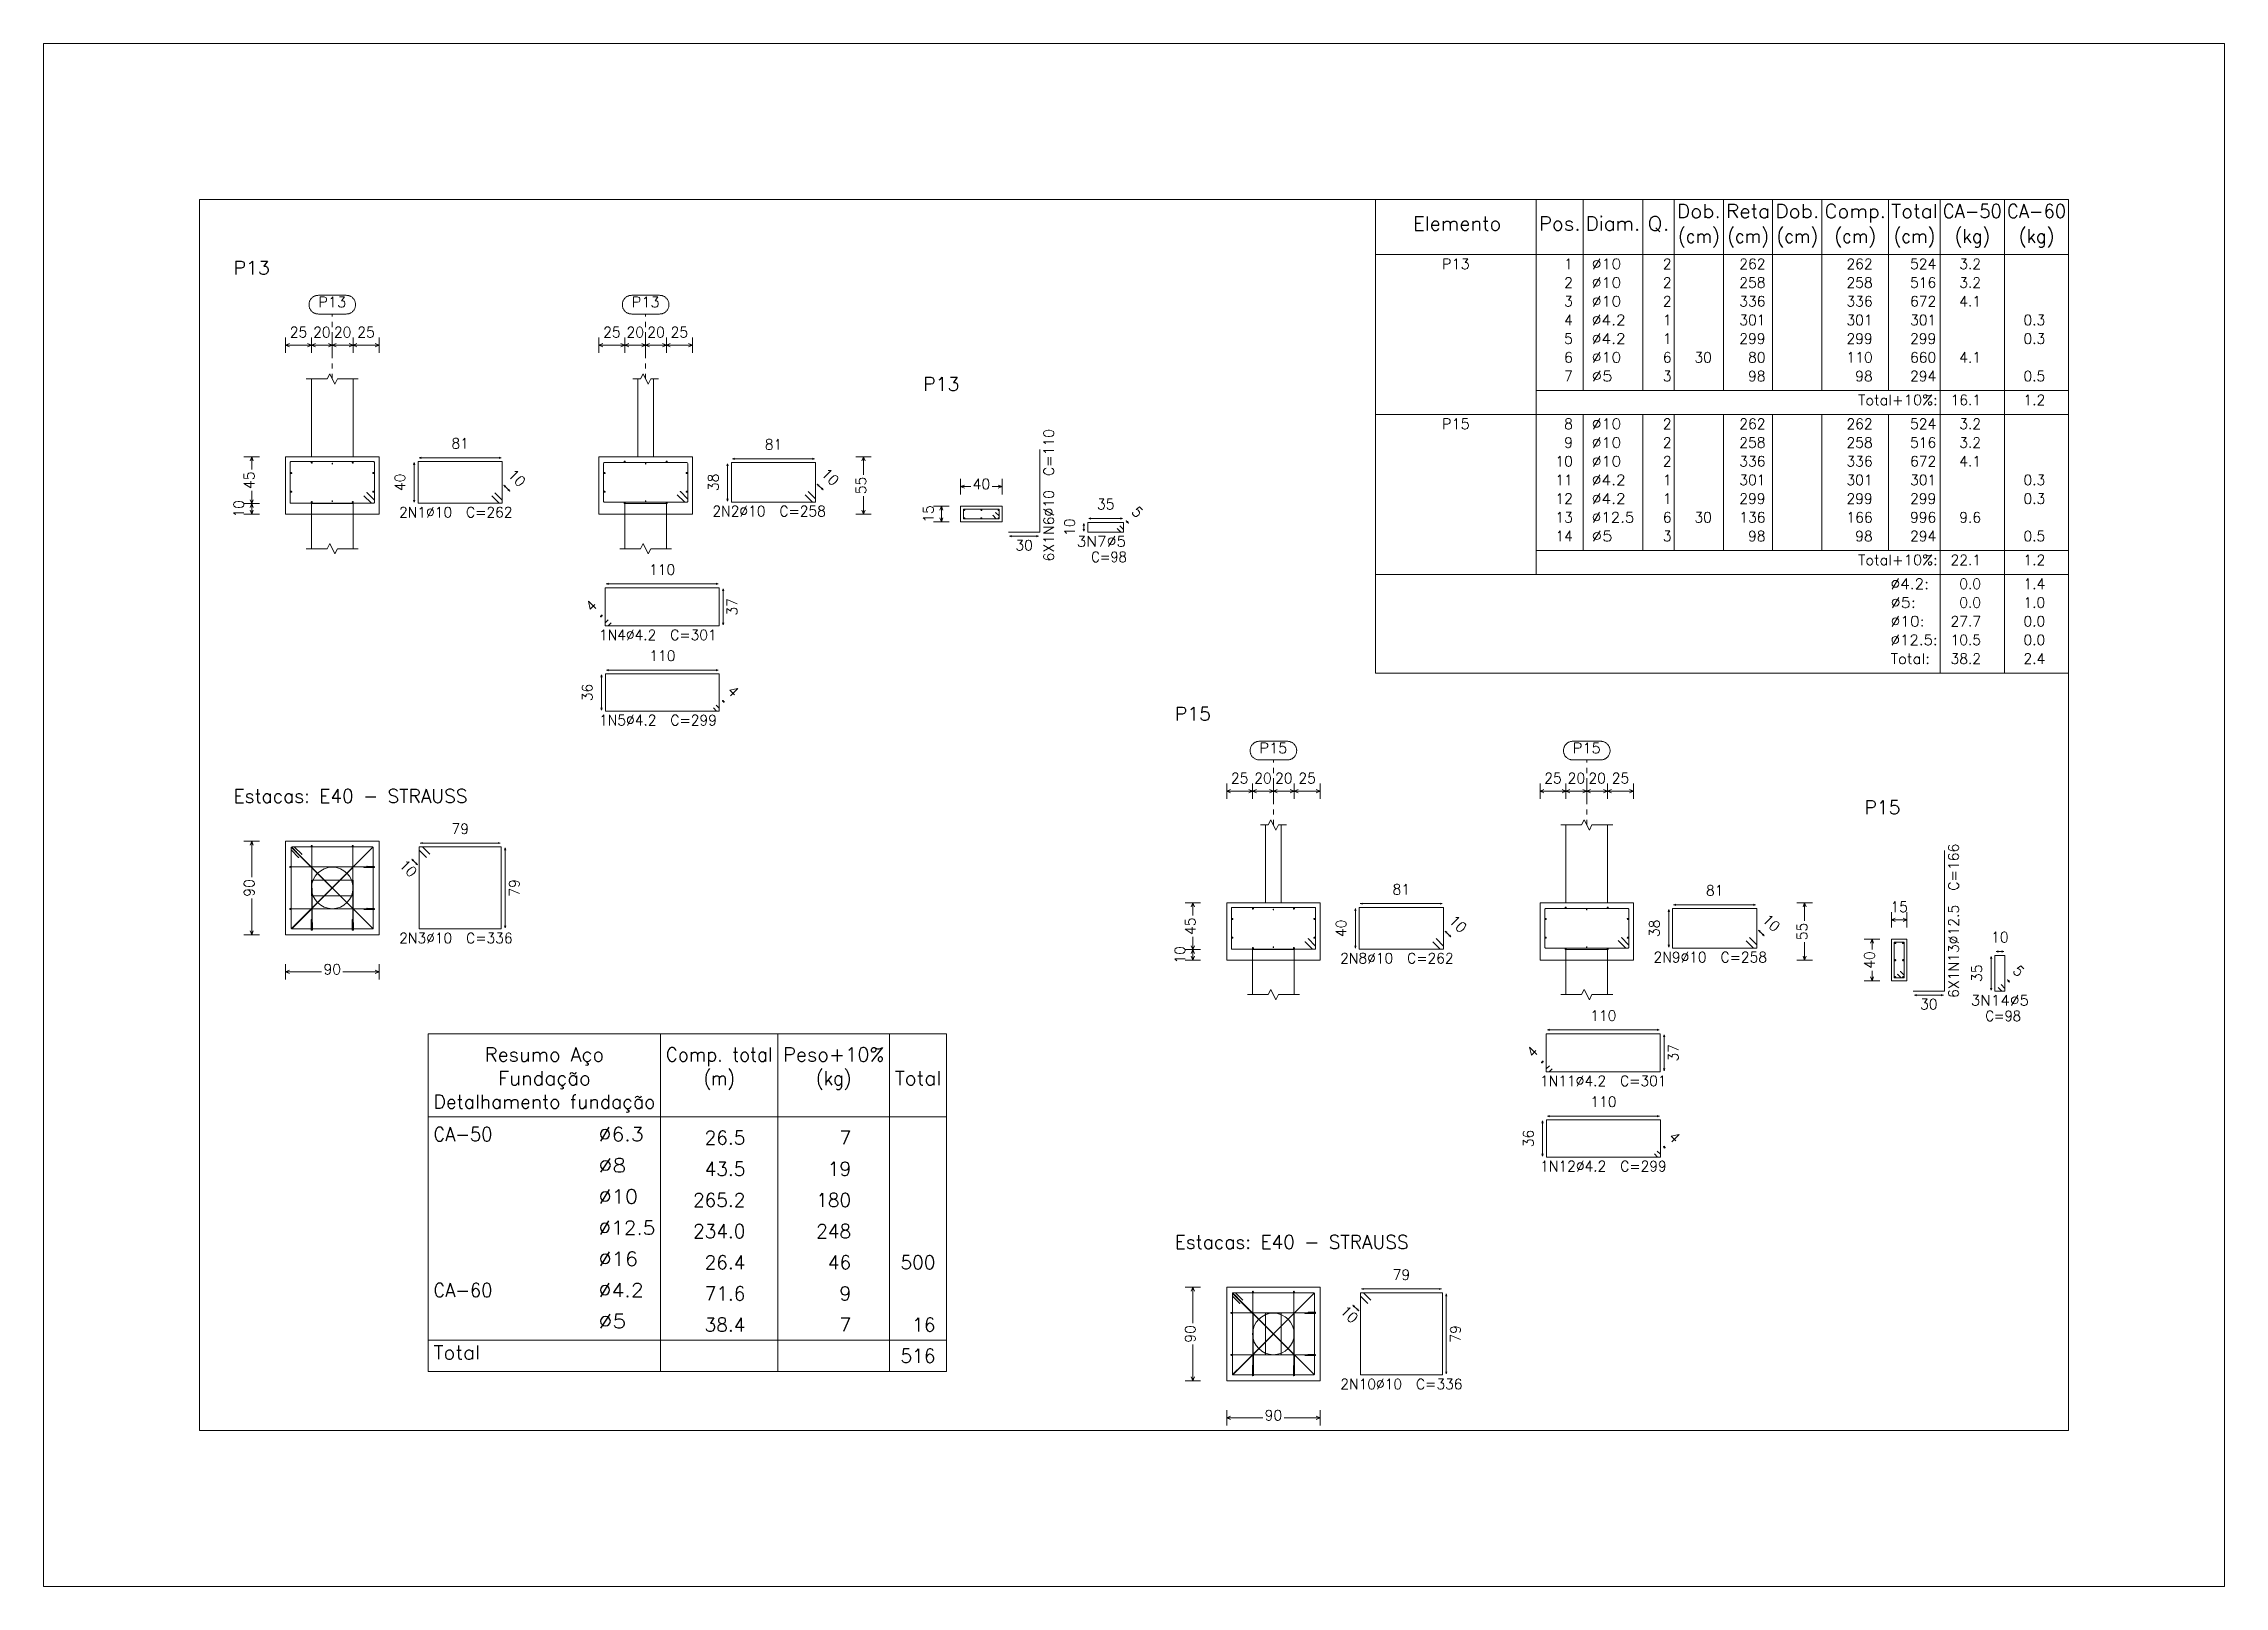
# Model space of a CAD drawing. Header units: millimetres. Extents: x 0 to 376, y 0 to 134.
# Drawn here: x 88.39 to 130.39, y 46.1 to 75.8 of the extents above; entities that cross this region are included whole.
import ezdxf
from ezdxf.enums import TextEntityAlignment as Align

# ---------------------------------------------------------------- set-up
doc = ezdxf.new("R2010")
doc.units = ezdxf.units.MM
doc.linetypes.add('CYPE_PUNTO', pattern=[0.075, 0, -0.075])
for name, color, linetype, lineweight in [('FUN_COTAS', 2, 'Continuous', 0), ('FUN_DES_ARMADURAS', 4, 'Continuous', 0), ('FUN_GEOMETRIA', 2, 'Continuous', 0), ('FUN_REFEREN', 2, 'Continuous', 0), ('FUN_TXT_ARMADURAS', 3, 'Continuous', 0), ('QUAD_BORDA', 1, 'Continuous', 20), ('QUAD_LIMITES', 2, 'Continuous', 0), ('TABELAS', 1, 'Continuous', 9), ('TEXTO_TABELAS', 1, 'Continuous', 0)]:
    doc.layers.add(name, color=color, linetype=linetype, lineweight=lineweight)
doc.styles.add('CYPETXT', font='romans__.ttf', dxfattribs={"height": 0.2})

msp = doc.modelspace()

# ---------------------------------------------------------------- texts
at = {"layer": 'FUN_COTAS', "style": 'CYPETXT'}
for s, width, p, p2 in [('P13', 0.91451, (93.6816, 70.725), (94.2186, 70.725)), ('P13', 0.91451, (99.7167, 70.725), (100.2537, 70.725)), ('25', 0.872274, (93.1321, 70.145), (93.4681, 70.145)), ('20', 0.872274, (93.5821, 70.145), (93.9181, 70.145)), ('20', 0.872274, (93.9821, 70.145), (94.3181, 70.145)), ('25', 0.872274, (94.4321, 70.145), (94.7681, 70.145)), ('25', 0.872274, (99.1672, 70.145), (99.5032, 70.145)), ('20', 0.872274, (99.6172, 70.145), (99.9532, 70.145)), ('20', 0.872274, (100.0172, 70.145), (100.3532, 70.145)), ('25', 0.872274, (100.4672, 70.145), (100.8032, 70.145)), ('40', 0.872274, (106.2838, 67.2221), (106.6198, 67.2221)), ('P15', 0.91451, (111.8068, 62.1392), (112.3438, 62.1392)), ('P15', 0.91451, (117.8419, 62.1392), (118.3789, 62.1392)), ('25', 0.872274, (111.2573, 61.5593), (111.5933, 61.5593)), ('20', 0.872274, (111.7073, 61.5593), (112.0433, 61.5593)), ('20', 0.872274, (112.1073, 61.5593), (112.4433, 61.5593)), ('25', 0.872274, (112.5573, 61.5593), (112.8933, 61.5593)), ('25', 0.872274, (117.2924, 61.5593), (117.6284, 61.5593)), ('20', 0.872274, (117.7424, 61.5593), (118.0784, 61.5593)), ('20', 0.872274, (118.1424, 61.5593), (118.4784, 61.5593)), ('25', 0.872274, (118.5924, 61.5593), (118.9284, 61.5593)), ('15', 0.872274, (123.959, 59.0824), (124.295, 59.0824)), ('90', 0.872274, (93.7821, 57.8809), (94.1181, 57.8809)), ('90', 0.872274, (111.9073, 49.2952), (112.2433, 49.2952))]:
    msp.add_text(s, height=0.2, dxfattribs=dict(at, width=width)).set_placement(p, p2, align=Align.FIT)
at = {"layer": 'FUN_COTAS', "style": 'CYPETXT', "width": 0.872274}
for s, p, p2 in [('45', (92.4491, 67.226), (92.4491, 67.562)), ('55', (104.2306, 67.126), (104.2306, 67.462)), ('10', (92.2491, 66.676), (92.2491, 67.012)), ('15', (105.5306, 66.576), (105.5306, 66.912)), ('90', (92.4491, 59.3779), (92.4491, 59.7139)), ('45', (110.5743, 58.6403), (110.5743, 58.9763)), ('55', (122.3558, 58.5403), (122.3558, 58.8762)), ('10', (110.3743, 58.0902), (110.3743, 58.4263)), ('40', (123.6558, 57.9903), (123.6558, 58.3263)), ('90', (110.5743, 50.7922), (110.5743, 51.1282))]:
    msp.add_text(s, height=0.2, rotation=90, dxfattribs=at).set_placement(p, p2, align=Align.FIT)
at = {"layer": 'FUN_REFEREN', "style": 'CYPETXT', "width": 0.91451}
for s, p, p2 in [('P13', (92.0491, 71.355), (92.7472, 71.355)), ('P15', (110.1743, 62.7692), (110.8724, 62.7692))]:
    msp.add_text(s, height=0.26, dxfattribs=at).set_placement(p, p2, align=Align.FIT)
at = {"layer": 'FUN_TXT_ARMADURAS', "style": 'CYPETXT'}
for s, height, width, p, p2 in [('P13', 0.26, 0.91451, (105.3306, 69.1176), (106.0287, 69.1176)), ('81', 0.2, 0.872274, (96.2451, 68.004), (96.5811, 68.004)), ('81', 0.2, 0.872274, (102.2802, 67.984), (102.6162, 67.984)), ('2N1%%c10  C=262', 0.2, 0.819881, (95.2371, 66.679), (97.4211, 66.679)), ('2N2%%c10  C=258', 0.2, 0.819881, (101.2722, 66.699), (103.4562, 66.699)), ('35', 0.2, 0.872274, (108.6778, 66.834), (109.0138, 66.834)), ('30', 0.2, 0.872274, (107.1058, 66.044), (107.4418, 66.044)), ('3N7%%c5', 0.2, 0.953428, (108.2848, 66.119), (109.2388, 66.119)), (' C=98', 0.2, 0.752788, (108.4408, 65.819), (109.2508, 65.819)), ('110', 0.2, 0.872274, (100.0516, 65.5743), (100.5556, 65.5743)), ('1N4%%c4.2  C=301', 0.2, 0.821025, (99.0856, 64.3177), (101.3536, 64.3177)), ('110', 0.2, 0.872274, (100.0546, 63.9157), (100.5586, 63.9157)), ('1N5%%c4.2  C=299', 0.2, 0.821025, (99.0886, 62.6759), (101.3566, 62.6759)), ('Estacas: E40 - STRAUSS', 0.26, 0.863788, (92.0491, 61.1859), (96.5536, 61.1859)), ('P15', 0.26, 0.91451, (123.4558, 60.9666), (124.1539, 60.9666)), ('79', 0.2, 0.872274, (96.2474, 60.5859), (96.5834, 60.5859)), ('81', 0.2, 0.872274, (114.3703, 59.4183), (114.7063, 59.4183)), ('81', 0.2, 0.872274, (120.4054, 59.3982), (120.7414, 59.3982)), ('2N3%%c10  C=336', 0.2, 0.819881, (95.2394, 58.4809), (97.4234, 58.4809)), ('10', 0.2, 0.872274, (125.899, 58.4983), (126.235, 58.4983)), ('2N8%%c10  C=262', 0.2, 0.819881, (113.3623, 58.0932), (115.5463, 58.0932)), ('2N9%%c10  C=258', 0.2, 0.819881, (119.3974, 58.1133), (121.5814, 58.1133)), ('110', 0.2, 0.872274, (118.1768, 56.9886), (118.6808, 56.9886)), ('30', 0.2, 0.872274, (124.531, 57.2083), (124.867, 57.2083)), ('3N14%%c5', 0.2, 0.940329, (125.506, 57.2833), (126.628, 57.2833)), (' C=98', 0.2, 0.752788, (125.662, 56.9833), (126.472, 56.9833)), ('1N11%%c4.2  C=301', 0.2, 0.824365, (117.2108, 55.732), (119.6468, 55.732)), ('110', 0.2, 0.872274, (118.1798, 55.33), (118.6838, 55.33)), ('1N12%%c4.2  C=299', 0.2, 0.824365, (117.2138, 54.0902), (119.6498, 54.0902)), ('Estacas: E40 - STRAUSS', 0.26, 0.863788, (110.1743, 52.6002), (114.6788, 52.6002)), ('79', 0.2, 0.872274, (114.3726, 52.0002), (114.7086, 52.0002)), ('2N10%%c10  C=336', 0.2, 0.823414, (113.3646, 49.8952), (115.7166, 49.8952))]:
    msp.add_text(s, height=height, dxfattribs=dict(at, width=width)).set_placement(p, p2, align=Align.FIT)
for s, rotation, width, p, p2 in [('6X1N6%%c10  C=110', 90, 0.83634, (107.8488, 65.8316), (107.8488, 68.3816)), ('40', 90, 0.872274, (95.3531, 67.186), (95.3531, 67.522)), ('10', 315.00124, 0.872274, (97.3164, 67.4863), (97.554, 67.2488)), ('38', 90, 0.872274, (101.3882, 67.186), (101.3882, 67.522)), ('10', 315.00247, 0.872274, (103.3516, 67.5063), (103.5892, 67.2688)), ('5', 315.00866, 0.872274, (109.3258, 66.7736), (109.4447, 66.6548)), ('10', 90, 0.872274, (108.2508, 66.321), (108.2508, 66.657)), ('37', 90, 0.872274, (101.7508, 64.7905), (101.7508, 65.1265)), ('4', 45, 0.872274, (98.947, 64.847), (99.0658, 64.9658)), ('36', 90, 0.872274, (98.9594, 63.1403), (98.9594, 63.4763)), ('4', 315, 0.872274, (101.5445, 63.324), (101.6632, 63.2052)), ('6X1N13%%c12.5  C=166', 90, 0.840693, (125.274, 57.4286), (125.274, 60.3986)), ('10', 315, 0.872274, (95.2238, 59.9705), (95.4614, 59.7329)), ('79', 90, 0.872274, (97.5554, 59.3779), (97.5554, 59.7139)), ('40', 90, 0.872274, (113.4783, 58.6003), (113.4783, 58.9363)), ('10', 315.00124, 0.872274, (115.4416, 58.9006), (115.6792, 58.663)), ('38', 90, 0.872274, (119.5134, 58.6003), (119.5134, 58.9363)), ('10', 315.00247, 0.872274, (121.4768, 58.9206), (121.7144, 58.683)), ('35', 90, 0.872274, (125.722, 57.7353), (125.722, 58.0712)), ('5', 314.99134, 0.872274, (126.2971, 57.9378), (126.4159, 57.819)), ('4', 45, 0.872274, (117.0722, 56.2613), (117.191, 56.3801)), ('37', 90, 0.872274, (119.876, 56.2048), (119.876, 56.5408)), ('36', 90, 0.872274, (117.0846, 54.5546), (117.0846, 54.8906)), ('4', 315, 0.872274, (119.6697, 54.7383), (119.7884, 54.6195)), ('10', 315, 0.872274, (113.349, 51.3847), (113.5866, 51.1471)), ('79', 90, 0.872274, (115.6806, 50.7922), (115.6806, 51.1282))]:
    msp.add_text(s, height=0.2, rotation=rotation, dxfattribs=dict(at, width=width)).set_placement(p, p2, align=Align.FIT)
at = {"layer": 'TEXTO_TABELAS', "style": 'CYPETXT'}
for s, height, width, p, p2 in [('Dob.', 0.26667, 0.953523, (119.8445, 72.4436), (120.6925, 72.4436)), ('Reta', 0.26667, 0.94055, (120.7925, 72.4436), (121.6405, 72.4436)), ('Dob.', 0.26667, 0.953523, (121.7405, 72.4436), (122.5885, 72.4436)), ('Comp.', 0.26667, 0.895522, (122.6885, 72.4436), (123.8725, 72.4436)), ('Total', 0.26667, 0.935673, (123.9725, 72.4436), (124.8685, 72.4436)), ('CA-50', 0.26667, 0.813132, (124.9685, 72.4436), (126.1045, 72.4436)), ('CA-60', 0.26667, 0.813132, (126.2045, 72.4436), (127.3405, 72.4436)), ('Elemento', 0.26667, 0.923378, (114.7635, 72.2036), (116.4635, 72.2036)), ('Pos.', 0.26667, 0.930268, (117.1885, 72.2036), (117.9925, 72.2036)), ('Diam.', 0.26667, 0.924488, (118.0925, 72.2036), (119.1405, 72.2036)), ('Q.', 0.26667, 1.025806, (119.2805, 72.2036), (119.7045, 72.2036)), ('(cm)', 0.26667, 0.819001, (119.8685, 71.9636), (120.6685, 71.9636)), ('(cm)', 0.26667, 0.819001, (120.8165, 71.9636), (121.6165, 71.9636)), ('(cm)', 0.26667, 0.819001, (121.7645, 71.9636), (122.5645, 71.9636)), ('(cm)', 0.26667, 0.819001, (122.8805, 71.9636), (123.6805, 71.9636)), ('(cm)', 0.26667, 0.819001, (124.0205, 71.9636), (124.8205, 71.9636)), ('(kg)', 0.26667, 0.827954, (125.1945, 71.9636), (125.8785, 71.9636)), ('(kg)', 0.26667, 0.827954, (126.4305, 71.9636), (127.1145, 71.9636)), ('P13', 0.2, 0.91451, (115.32, 71.4603), (115.857, 71.4603)), ('1', 0.2, 0.872274, (117.6745, 71.4603), (117.8425, 71.4603)), ('%%c10', 0.2, 0.955414, (118.2055, 71.4603), (118.7755, 71.4603)), ('2', 0.2, 0.872274, (119.5765, 71.4603), (119.7445, 71.4603)), ('262', 0.2, 0.872274, (121.0485, 71.4603), (121.5525, 71.4603)), ('262', 0.2, 0.872274, (123.1125, 71.4603), (123.6165, 71.4603)), ('524', 0.2, 0.872274, (124.3365, 71.4603), (124.8405, 71.4603)), ('3.2', 0.2, 0.868127, (125.2845, 71.4603), (125.7045, 71.4603)), ('2', 0.2, 0.872274, (117.6745, 71.1003), (117.8425, 71.1003)), ('%%c10', 0.2, 0.955414, (118.2055, 71.1003), (118.7755, 71.1003)), ('2', 0.2, 0.872274, (119.5765, 71.1003), (119.7445, 71.1003)), ('258', 0.2, 0.872274, (121.0485, 71.1003), (121.5525, 71.1003)), ('258', 0.2, 0.872274, (123.1125, 71.1003), (123.6165, 71.1003)), ('516', 0.2, 0.872274, (124.3365, 71.1003), (124.8405, 71.1003)), ('3.2', 0.2, 0.868127, (125.2845, 71.1003), (125.7045, 71.1003)), ('3', 0.2, 0.872274, (117.6745, 70.7403), (117.8425, 70.7403)), ('4', 0.2, 0.872274, (117.6745, 70.3803), (117.8425, 70.3803)), ('%%c4.2', 0.2, 0.940736, (118.2055, 70.3803), (118.8595, 70.3803)), ('%%c10', 0.2, 0.955414, (118.2055, 70.7403), (118.7755, 70.7403)), ('2', 0.2, 0.872274, (119.5765, 70.7403), (119.7445, 70.7403)), ('1', 0.2, 0.872274, (119.5765, 70.3803), (119.7445, 70.3803)), ('336', 0.2, 0.872274, (121.0485, 70.7403), (121.5525, 70.7403)), ('301', 0.2, 0.872274, (121.0485, 70.3803), (121.5525, 70.3803)), ('336', 0.2, 0.872274, (123.1125, 70.7403), (123.6165, 70.7403)), ('301', 0.2, 0.872274, (123.1125, 70.3803), (123.6165, 70.3803)), ('301', 0.2, 0.872274, (124.3365, 70.3803), (124.8405, 70.3803)), ('672', 0.2, 0.872274, (124.3365, 70.7403), (124.8405, 70.7403)), ('4.1', 0.2, 0.868127, (125.2845, 70.7403), (125.7045, 70.7403)), ('0.3', 0.2, 0.868127, (126.5205, 70.3803), (126.9405, 70.3803)), ('5', 0.2, 0.872274, (117.6745, 70.0203), (117.8425, 70.0203)), ('%%c4.2', 0.2, 0.940736, (118.2055, 70.0203), (118.8595, 70.0203)), ('1', 0.2, 0.872274, (119.5765, 70.0203), (119.7445, 70.0203)), ('299', 0.2, 0.872274, (121.0485, 70.0203), (121.5525, 70.0203)), ('299', 0.2, 0.872274, (123.1125, 70.0203), (123.6165, 70.0203)), ('299', 0.2, 0.872274, (124.3365, 70.0203), (124.8405, 70.0203)), ('0.3', 0.2, 0.868127, (126.5205, 70.0203), (126.9405, 70.0203)), ('6', 0.2, 0.872274, (117.6745, 69.6603), (117.8425, 69.6603)), ('%%c10', 0.2, 0.955414, (118.2055, 69.6603), (118.7755, 69.6603)), ('6', 0.2, 0.872274, (119.5765, 69.6603), (119.7445, 69.6603)), ('30', 0.2, 0.872274, (120.1845, 69.6603), (120.5205, 69.6603)), ('80', 0.2, 0.872274, (121.2165, 69.6603), (121.5525, 69.6603)), ('110', 0.2, 0.872274, (123.1125, 69.6603), (123.6165, 69.6603)), ('660', 0.2, 0.872274, (124.3365, 69.6603), (124.8405, 69.6603)), ('4.1', 0.2, 0.868127, (125.2845, 69.6603), (125.7045, 69.6603)), ('7', 0.2, 0.872274, (117.6745, 69.3003), (117.8425, 69.3003)), ('%%c5', 0.2, 0.99505, (118.2055, 69.3003), (118.6075, 69.3003)), ('3', 0.2, 0.872274, (119.5765, 69.3003), (119.7445, 69.3003)), ('98', 0.2, 0.872274, (121.2165, 69.3003), (121.5525, 69.3003)), ('98', 0.2, 0.872274, (123.2805, 69.3003), (123.6165, 69.3003)), ('294', 0.2, 0.872274, (124.3365, 69.3003), (124.8405, 69.3003)), ('0.5', 0.2, 0.868127, (126.5205, 69.3003), (126.9405, 69.3003)), ('Total+10%:', 0.2, 0.906671, (123.3355, 68.8403), (124.8685, 68.8403)), ('16.1', 0.2, 0.869308, (125.1165, 68.8403), (125.7045, 68.8403)), ('1.2', 0.2, 0.868127, (126.5205, 68.8403), (126.9405, 68.8403)), ('P15', 0.2, 0.91451, (115.32, 68.3803), (115.857, 68.3803)), ('8', 0.2, 0.872274, (117.6745, 68.3803), (117.8425, 68.3803)), ('%%c10', 0.2, 0.955414, (118.2055, 68.3803), (118.7755, 68.3803)), ('2', 0.2, 0.872274, (119.5765, 68.3803), (119.7445, 68.3803)), ('262', 0.2, 0.872274, (121.0485, 68.3803), (121.5525, 68.3803)), ('262', 0.2, 0.872274, (123.1125, 68.3803), (123.6165, 68.3803)), ('524', 0.2, 0.872274, (124.3365, 68.3803), (124.8405, 68.3803)), ('3.2', 0.2, 0.868127, (125.2845, 68.3803), (125.7045, 68.3803)), ('9', 0.2, 0.872274, (117.6745, 68.0203), (117.8425, 68.0203)), ('%%c10', 0.2, 0.955414, (118.2055, 68.0203), (118.7755, 68.0203)), ('2', 0.2, 0.872274, (119.5765, 68.0203), (119.7445, 68.0203)), ('258', 0.2, 0.872274, (121.0485, 68.0203), (121.5525, 68.0203)), ('258', 0.2, 0.872274, (123.1125, 68.0203), (123.6165, 68.0203)), ('516', 0.2, 0.872274, (124.3365, 68.0203), (124.8405, 68.0203)), ('3.2', 0.2, 0.868127, (125.2845, 68.0203), (125.7045, 68.0203)), ('10', 0.2, 0.872274, (117.5065, 67.6603), (117.8425, 67.6603)), ('%%c10', 0.2, 0.955414, (118.2055, 67.6603), (118.7755, 67.6603)), ('2', 0.2, 0.872274, (119.5765, 67.6603), (119.7445, 67.6603)), ('336', 0.2, 0.872274, (121.0485, 67.6603), (121.5525, 67.6603)), ('336', 0.2, 0.872274, (123.1125, 67.6603), (123.6165, 67.6603)), ('672', 0.2, 0.872274, (124.3365, 67.6603), (124.8405, 67.6603)), ('4.1', 0.2, 0.868127, (125.2845, 67.6603), (125.7045, 67.6603)), ('11', 0.2, 0.872274, (117.5065, 67.3003), (117.8425, 67.3003)), ('%%c4.2', 0.2, 0.940736, (118.2055, 67.3003), (118.8595, 67.3003)), ('1', 0.2, 0.872274, (119.5765, 67.3003), (119.7445, 67.3003)), ('301', 0.2, 0.872274, (121.0485, 67.3003), (121.5525, 67.3003)), ('301', 0.2, 0.872274, (123.1125, 67.3003), (123.6165, 67.3003)), ('301', 0.2, 0.872274, (124.3365, 67.3003), (124.8405, 67.3003)), ('0.3', 0.2, 0.868127, (126.5205, 67.3003), (126.9405, 67.3003)), ('12', 0.2, 0.872274, (117.5065, 66.9403), (117.8425, 66.9403)), ('13', 0.2, 0.872274, (117.5065, 66.5803), (117.8425, 66.5803)), ('%%c12.5', 0.2, 0.925884, (118.2055, 66.5803), (119.0275, 66.5803)), ('%%c4.2', 0.2, 0.940736, (118.2055, 66.9403), (118.8595, 66.9403)), ('6', 0.2, 0.872274, (119.5765, 66.5803), (119.7445, 66.5803)), ('1', 0.2, 0.872274, (119.5765, 66.9403), (119.7445, 66.9403)), ('30', 0.2, 0.872274, (120.1845, 66.5803), (120.5205, 66.5803)), ('299', 0.2, 0.872274, (121.0485, 66.9403), (121.5525, 66.9403)), ('136', 0.2, 0.872274, (121.0485, 66.5803), (121.5525, 66.5803)), ('299', 0.2, 0.872274, (123.1125, 66.9403), (123.6165, 66.9403)), ('166', 0.2, 0.872274, (123.1125, 66.5803), (123.6165, 66.5803)), ('299', 0.2, 0.872274, (124.3365, 66.9403), (124.8405, 66.9403)), ('996', 0.2, 0.872274, (124.3365, 66.5803), (124.8405, 66.5803)), ('9.6', 0.2, 0.868127, (125.2845, 66.5803), (125.7045, 66.5803)), ('0.3', 0.2, 0.868127, (126.5205, 66.9403), (126.9405, 66.9403)), ('14', 0.2, 0.872274, (117.5065, 66.2203), (117.8425, 66.2203)), ('%%c5', 0.2, 0.99505, (118.2055, 66.2203), (118.6075, 66.2203)), ('3', 0.2, 0.872274, (119.5765, 66.2203), (119.7445, 66.2203)), ('98', 0.2, 0.872274, (121.2165, 66.2203), (121.5525, 66.2203)), ('98', 0.2, 0.872274, (123.2805, 66.2203), (123.6165, 66.2203)), ('294', 0.2, 0.872274, (124.3365, 66.2203), (124.8405, 66.2203)), ('0.5', 0.2, 0.868127, (126.5205, 66.2203), (126.9405, 66.2203)), ('Total+10%:', 0.2, 0.906671, (123.3355, 65.7603), (124.8685, 65.7603)), ('22.1', 0.2, 0.869308, (125.1165, 65.7603), (125.7045, 65.7603)), ('1.2', 0.2, 0.868127, (126.5205, 65.7603), (126.9405, 65.7603)), ('%%c4.2:', 0.2, 0.929705, (123.9625, 65.3003), (124.7005, 65.3003)), ('%%c5:', 0.2, 0.966972, (123.9625, 64.9403), (124.4485, 64.9403)), ('0.0', 0.2, 0.868127, (125.2845, 65.3003), (125.7045, 65.3003)), ('0.0', 0.2, 0.868127, (125.2845, 64.9403), (125.7045, 64.9403)), ('1.4', 0.2, 0.868127, (126.5205, 65.3003), (126.9405, 65.3003)), ('1.0', 0.2, 0.868127, (126.5205, 64.9403), (126.9405, 64.9403)), ('%%c10:', 0.2, 0.940736, (123.9625, 64.5803), (124.6165, 64.5803)), ('27.7', 0.2, 0.869308, (125.1165, 64.5803), (125.7045, 64.5803)), ('0.0', 0.2, 0.868127, (126.5205, 64.5803), (126.9405, 64.5803)), ('%%c12.5:', 0.2, 0.918491, (123.9625, 64.2203), (124.8685, 64.2203)), ('10.5', 0.2, 0.869308, (125.1165, 64.2203), (125.7045, 64.2203)), ('0.0', 0.2, 0.868127, (126.5205, 64.2203), (126.9405, 64.2203)), ('Total:', 0.2, 0.925563, (123.9625, 63.8603), (124.7185, 63.8603)), ('38.2', 0.2, 0.869308, (125.1165, 63.8603), (125.7045, 63.8603)), ('2.4', 0.2, 0.868127, (126.5205, 63.8603), (126.9405, 63.8603)), ('Resumo Aço', 0.26667, 0.895546, (96.8859, 56.2044), (99.1859, 56.2044)), ('Comp. total', 0.266667, 0.822839, (100.3739, 56.2044), (102.4299, 56.2044)), ('Peso+10%', 0.26667, 0.916489, (102.6299, 56.2044), (104.5819, 56.2044)), ('Fundação', 0.26667, 0.926873, (97.1419, 55.7511), (98.9299, 55.7511)), ('(m)', 0.26667, 0.805297, (101.1019, 55.7511), (101.7019, 55.7511)), ('(kg)', 0.26667, 0.827954, (103.2639, 55.7511), (103.9479, 55.7511)), ('Total', 0.26667, 0.935673, (104.7819, 55.7511), (105.6779, 55.7511)), ('Detalhamento fundação', 0.266667, 0.876565, (95.8979, 55.2978), (100.1739, 55.2978)), ('CA-50', 0.26667, 0.813132, (95.8979, 54.6711), (97.0339, 54.6711)), ('%%c6.3', 0.26667, 0.940736, (99.0779, 54.6711), (99.9499, 54.6711)), ('26.5', 0.26667, 0.869308, (101.1219, 54.6044), (101.9059, 54.6044)), ('7', 0.2667, 0.872274, (103.7179, 54.6044), (103.9419, 54.6044)), ('%%c8', 0.26667, 0.99505, (99.0779, 54.0711), (99.6139, 54.0711)), ('43.5', 0.26667, 0.869308, (101.1219, 54.0044), (101.9059, 54.0044)), ('19', 0.26667, 0.872274, (103.4939, 54.0044), (103.9419, 54.0044)), ('%%c10', 0.26667, 0.955414, (99.0779, 53.4711), (99.8379, 53.4711)), ('265.2', 0.26667, 0.869965, (100.8979, 53.4044), (101.9059, 53.4044)), ('180', 0.26667, 0.872274, (103.2699, 53.4044), (103.9419, 53.4044)), ('%%c12.5', 0.26667, 0.925884, (99.0779, 52.8711), (100.1739, 52.8711)), ('234.0', 0.26667, 0.869965, (100.8979, 52.8044), (101.9059, 52.8044)), ('248', 0.26667, 0.872274, (103.2699, 52.8044), (103.9419, 52.8044)), ('%%c16', 0.26667, 0.955414, (99.0779, 52.2711), (99.8379, 52.2711)), ('26.4', 0.26667, 0.869308, (101.1219, 52.2044), (101.9059, 52.2044)), ('46', 0.26667, 0.872274, (103.4939, 52.2044), (103.9419, 52.2044)), ('500', 0.26667, 0.872274, (104.8939, 52.2044), (105.5659, 52.2044)), ('CA-60', 0.26667, 0.813132, (95.8979, 51.6711), (97.0339, 51.6711)), ('%%c4.2', 0.26667, 0.940736, (99.0779, 51.6711), (99.9499, 51.6711)), ('71.6', 0.26667, 0.869308, (101.1219, 51.6044), (101.9059, 51.6044)), ('9', 0.2667, 0.872274, (103.7179, 51.6044), (103.9419, 51.6044)), ('%%c5', 0.26667, 0.99505, (99.0779, 51.0711), (99.6139, 51.0711)), ('38.4', 0.26667, 0.869308, (101.1219, 51.0044), (101.9059, 51.0044)), ('7', 0.2667, 0.872274, (103.7179, 51.0044), (103.9419, 51.0044)), ('16', 0.26667, 0.872274, (105.1179, 51.0044), (105.5659, 51.0044)), ('Total', 0.26667, 0.935673, (95.8979, 50.4711), (96.7939, 50.4711)), ('516', 0.26667, 0.872274, (104.8939, 50.4044), (105.5659, 50.4044))]:
    msp.add_text(s, height=height, dxfattribs=dict(at, width=width)).set_placement(p, p2, align=Align.FIT)

# ---------------------------------------------------------------- hatches: boundary and pattern name
at = {"layer": 'FUN_DES_ARMADURAS'}
h = msp.add_hatch(color=256, dxfattribs=at)
edge = h.paths.add_edge_path(flags=0)
edge.add_arc((94.5587, 67.0954), 0.0016, 0, 360)
h = msp.add_hatch(color=256, dxfattribs=at)
edge = h.paths.add_edge_path(flags=0)
edge.add_arc((94.6187, 67.1554), 0.0016, 0, 360)
h = msp.add_hatch(color=256, dxfattribs=at)
edge = h.paths.add_edge_path(flags=0)
edge.add_arc((100.5938, 67.1154), 0.0016, 0, 360)
h = msp.add_hatch(color=256, dxfattribs=at)
edge = h.paths.add_edge_path(flags=0)
edge.add_arc((100.6538, 67.1754), 0.0016, 0, 360)
h = msp.add_hatch(color=256, dxfattribs=at)
edge = h.paths.add_edge_path(flags=0)
edge.add_arc((106.6711, 66.7197), 0.0016, 0, 360)
h = msp.add_hatch(color=256, dxfattribs=at)
edge = h.paths.add_edge_path(flags=0)
edge.add_arc((106.7261, 66.7747), 0.0016, 0, 360)
h = msp.add_hatch(color=256, dxfattribs=at)
edge = h.paths.add_edge_path(flags=0)
edge.add_arc((93.2129, 60.2764), 0.0016, 0, 360)
h = msp.add_hatch(color=256, dxfattribs=at)
edge = h.paths.add_edge_path(flags=0)
edge.add_arc((93.2575, 60.2443), 0.0016, 0, 360)
h = msp.add_hatch(color=256, dxfattribs=at)
edge = h.paths.add_edge_path(flags=0)
edge.add_arc((93.3015, 60.1345), 0.0016, 0, 360)
h = msp.add_hatch(color=256, dxfattribs=at)
edge = h.paths.add_edge_path(flags=0)
edge.add_arc((93.3615, 60.1945), 0.0016, 0, 360)
h = msp.add_hatch(color=256, dxfattribs=at)
edge = h.paths.add_edge_path(flags=0)
edge.add_arc((94.5587, 59.9415), 0.0016, 0, 360)
h = msp.add_hatch(color=256, dxfattribs=at)
edge = h.paths.add_edge_path(flags=0)
edge.add_arc((94.6187, 59.9626), 0.0016, 0, 360)
h = msp.add_hatch(color=256, dxfattribs=at)
edge = h.paths.add_edge_path(flags=0)
edge.add_arc((93.2197, 58.8088), 0.0016, 0, 360)
h = msp.add_hatch(color=256, dxfattribs=at)
edge = h.paths.add_edge_path(flags=0)
edge.add_arc((93.2517, 58.8533), 0.0016, 0, 360)
h = msp.add_hatch(color=256, dxfattribs=at)
edge = h.paths.add_edge_path(flags=0)
edge.add_arc((93.5457, 58.9374), 0.0016, 0, 360)
h = msp.add_hatch(color=256, dxfattribs=at)
edge = h.paths.add_edge_path(flags=0)
edge.add_arc((93.5669, 58.8774), 0.0016, 0, 360)
h = msp.add_hatch(color=256, dxfattribs=at)
edge = h.paths.add_edge_path(flags=0)
edge.add_arc((94.3357, 58.9374), 0.0016, 0, 360)
h = msp.add_hatch(color=256, dxfattribs=at)
edge = h.paths.add_edge_path(flags=0)
edge.add_arc((94.3569, 58.8774), 0.0016, 0, 360)
h = msp.add_hatch(color=256, dxfattribs=at)
edge = h.paths.add_edge_path(flags=0)
edge.add_arc((94.5587, 59.1315), 0.0016, 0, 360)
h = msp.add_hatch(color=256, dxfattribs=at)
edge = h.paths.add_edge_path(flags=0)
edge.add_arc((94.6187, 59.1526), 0.0016, 0, 360)
h = msp.add_hatch(color=256, dxfattribs=at)
edge = h.paths.add_edge_path(flags=0)
edge.add_arc((112.6839, 58.5097), 0.0016, 0, 360)
h = msp.add_hatch(color=256, dxfattribs=at)
edge = h.paths.add_edge_path(flags=0)
edge.add_arc((112.7439, 58.5697), 0.0016, 0, 360)
h = msp.add_hatch(color=256, dxfattribs=at)
edge = h.paths.add_edge_path(flags=0)
edge.add_arc((118.719, 58.5297), 0.0016, 0, 360)
h = msp.add_hatch(color=256, dxfattribs=at)
edge = h.paths.add_edge_path(flags=0)
edge.add_arc((118.779, 58.5897), 0.0016, 0, 360)
h = msp.add_hatch(color=256, dxfattribs=at)
edge = h.paths.add_edge_path(flags=0)
edge.add_arc((124.0964, 57.884), 0.0016, 0, 360)
h = msp.add_hatch(color=256, dxfattribs=at)
edge = h.paths.add_edge_path(flags=0)
edge.add_arc((124.1513, 57.939), 0.0016, 0, 360)
h = msp.add_hatch(color=256, dxfattribs=at)
edge = h.paths.add_edge_path(flags=0)
edge.add_arc((111.3381, 51.6906), 0.0016, 0, 360)
h = msp.add_hatch(color=256, dxfattribs=at)
edge = h.paths.add_edge_path(flags=0)
edge.add_arc((111.3827, 51.6585), 0.0016, 0, 360)
h = msp.add_hatch(color=256, dxfattribs=at)
edge = h.paths.add_edge_path(flags=0)
edge.add_arc((111.4267, 51.5488), 0.0016, 0, 360)
h = msp.add_hatch(color=256, dxfattribs=at)
edge = h.paths.add_edge_path(flags=0)
edge.add_arc((111.4867, 51.6088), 0.0016, 0, 360)
h = msp.add_hatch(color=256, dxfattribs=at)
edge = h.paths.add_edge_path(flags=0)
edge.add_arc((112.6839, 51.3557), 0.0016, 0, 360)
h = msp.add_hatch(color=256, dxfattribs=at)
edge = h.paths.add_edge_path(flags=0)
edge.add_arc((112.7439, 51.3768), 0.0016, 0, 360)
h = msp.add_hatch(color=256, dxfattribs=at)
edge = h.paths.add_edge_path(flags=0)
edge.add_arc((112.6839, 50.5457), 0.0016, 0, 360)
h = msp.add_hatch(color=256, dxfattribs=at)
edge = h.paths.add_edge_path(flags=0)
edge.add_arc((112.7439, 50.5668), 0.0016, 0, 360)
h = msp.add_hatch(color=256, dxfattribs=at)
edge = h.paths.add_edge_path(flags=0)
edge.add_arc((111.3449, 50.223), 0.0016, 0, 360)
h = msp.add_hatch(color=256, dxfattribs=at)
edge = h.paths.add_edge_path(flags=0)
edge.add_arc((111.3769, 50.2676), 0.0016, 0, 360)
h = msp.add_hatch(color=256, dxfattribs=at)
edge = h.paths.add_edge_path(flags=0)
edge.add_arc((111.6709, 50.3516), 0.0016, 0, 360)
h = msp.add_hatch(color=256, dxfattribs=at)
edge = h.paths.add_edge_path(flags=0)
edge.add_arc((111.6921, 50.2916), 0.0016, 0, 360)
h = msp.add_hatch(color=256, dxfattribs=at)
edge = h.paths.add_edge_path(flags=0)
edge.add_arc((112.4609, 50.3516), 0.0016, 0, 360)
h = msp.add_hatch(color=256, dxfattribs=at)
edge = h.paths.add_edge_path(flags=0)
edge.add_arc((112.4821, 50.2916), 0.0016, 0, 360)

# ---------------------------------------------------------------- linework, layer by layer
at = {"layer": 'FUN_COTAS', "linetype": 'CYPE_PUNTO'}
for p, q in [((93.9501, 69.344), (93.9501, 70.595)), ((99.9852, 69.344), (99.9852, 70.595)), ((112.0753, 60.7582), (112.0753, 62.0093)), ((118.1104, 60.7582), (118.1104, 62.0093))]:
    msp.add_line(p, q, dxfattribs=at)
at = {"layer": 'FUN_COTAS'}
for p, q in [((93.0501, 69.845), (93.0501, 70.145)), ((93.5501, 69.845), (93.5501, 70.145)), ((93.5501, 69.845), (93.5501, 70.145)), ((93.9501, 69.845), (93.9501, 70.145)), ((93.9501, 69.845), (93.9501, 70.145)), ((94.3501, 69.845), (94.3501, 70.145)), ((94.3501, 69.845), (94.3501, 70.145)), ((94.8501, 69.845), (94.8501, 70.145)), ((99.0852, 69.845), (99.0852, 70.145)), ((99.5852, 69.845), (99.5852, 70.145)), ((99.5852, 69.845), (99.5852, 70.145)), ((99.9852, 69.845), (99.9852, 70.145)), ((99.9852, 69.845), (99.9852, 70.145)), ((100.3852, 69.845), (100.3852, 70.145)), ((100.3852, 69.845), (100.3852, 70.145)), ((100.8852, 69.845), (100.8852, 70.145)), ((93.0501, 69.995), (93.1251, 70.025)), ((93.0501, 69.995), (93.1251, 69.965)), ((93.0501, 69.995), (93.5501, 69.995)), ((93.5501, 69.995), (93.4751, 70.025)), ((93.5501, 69.995), (93.4751, 69.965)), ((93.5501, 69.995), (93.6251, 70.025)), ((93.5501, 69.995), (93.6251, 69.965)), ((93.5501, 69.995), (93.9501, 69.995)), ((93.9501, 69.995), (93.8751, 70.025)), ((93.9501, 69.995), (93.8751, 69.965)), ((93.9501, 69.995), (94.0251, 70.025)), ((93.9501, 69.995), (94.0251, 69.965)), ((93.9501, 69.995), (94.3501, 69.995)), ((94.3501, 69.995), (94.2751, 70.025)), ((94.3501, 69.995), (94.2751, 69.965)), ((94.3501, 69.995), (94.4251, 70.025)), ((94.3501, 69.995), (94.4251, 69.965)), ((94.3501, 69.995), (94.8501, 69.995)), ((94.8501, 69.995), (94.7751, 70.025)), ((94.8501, 69.995), (94.7751, 69.965)), ((99.0852, 69.995), (99.1602, 70.025)), ((99.0852, 69.995), (99.1602, 69.965)), ((99.0852, 69.995), (99.5852, 69.995)), ((99.5852, 69.995), (99.5102, 70.025)), ((99.5852, 69.995), (99.5102, 69.965)), ((99.5852, 69.995), (99.6602, 70.025)), ((99.5852, 69.995), (99.6602, 69.965)), ((99.5852, 69.995), (99.9852, 69.995)), ((99.9852, 69.995), (99.9102, 70.025)), ((99.9852, 69.995), (99.9102, 69.965)), ((99.9852, 69.995), (100.0602, 70.025)), ((99.9852, 69.995), (100.0602, 69.965)), ((99.9852, 69.995), (100.3852, 69.995)), ((100.3852, 69.995), (100.3102, 70.025)), ((100.3852, 69.995), (100.3102, 69.965)), ((100.3852, 69.995), (100.4602, 70.025)), ((100.3852, 69.995), (100.4602, 69.965)), ((100.3852, 69.995), (100.8852, 69.995)), ((100.8852, 69.995), (100.8102, 70.025)), ((100.8852, 69.995), (100.8102, 69.965)), ((92.2491, 67.844), (92.5491, 67.844)), ((92.3991, 67.844), (92.3691, 67.769)), ((92.3991, 67.844), (92.4291, 67.769)), ((92.3991, 67.5995), (92.3991, 67.844)), ((104.0306, 67.844), (104.3306, 67.844)), ((104.1806, 67.844), (104.1506, 67.769)), ((104.1806, 67.844), (104.2106, 67.769)), ((104.1806, 67.4995), (104.1806, 67.844)), ((106.0518, 67.1221), (106.0518, 67.4221)), ((106.0518, 67.2721), (106.1268, 67.3021)), ((106.0518, 67.2721), (106.1268, 67.2421)), ((106.0518, 67.2721), (106.2463, 67.2721)), ((106.6573, 67.2721), (106.8518, 67.2721)), ((106.8518, 67.2721), (106.7768, 67.3021)), ((106.8518, 67.2721), (106.7768, 67.2421)), ((106.8518, 67.1221), (106.8518, 67.4221)), ((92.2491, 66.944), (92.5491, 66.944)), ((92.2491, 66.944), (92.5491, 66.944)), ((92.3991, 66.944), (92.3691, 67.019)), ((92.3991, 66.944), (92.3691, 66.869)), ((92.3991, 66.744), (92.3691, 66.819)), ((92.3991, 66.944), (92.3991, 67.1885)), ((92.3991, 66.944), (92.4291, 67.019)), ((92.3991, 66.944), (92.4291, 66.869)), ((92.3991, 66.744), (92.3991, 66.944)), ((92.3991, 66.744), (92.4291, 66.819)), ((104.1806, 66.744), (104.1506, 66.819)), ((104.1806, 66.744), (104.1806, 67.0885)), ((104.1806, 66.744), (104.2106, 66.819)), ((105.5306, 66.894), (105.8306, 66.894)), ((105.6806, 66.894), (105.6506, 66.819)), ((105.6806, 66.894), (105.7106, 66.819)), ((105.6806, 66.594), (105.6806, 66.894)), ((92.2491, 66.744), (92.5491, 66.744)), ((104.0306, 66.744), (104.3306, 66.744)), ((105.5306, 66.594), (105.8306, 66.594)), ((105.6806, 66.594), (105.6506, 66.669)), ((105.6806, 66.594), (105.7106, 66.669)), ((111.1753, 61.2593), (111.1753, 61.5593)), ((111.1753, 61.4093), (111.2503, 61.4393)), ((111.1753, 61.4093), (111.2503, 61.3792)), ((111.1753, 61.4093), (111.6753, 61.4093)), ((111.6753, 61.4093), (111.6003, 61.4393)), ((111.6753, 61.4093), (111.6003, 61.3792)), ((111.6753, 61.2593), (111.6753, 61.5593)), ((111.6753, 61.2593), (111.6753, 61.5593)), ((111.6753, 61.4093), (111.7503, 61.4393)), ((111.6753, 61.4093), (111.7503, 61.3792)), ((111.6753, 61.4093), (112.0753, 61.4093)), ((112.0753, 61.4093), (112.0003, 61.4393)), ((112.0753, 61.4093), (112.0003, 61.3792)), ((112.0753, 61.2593), (112.0753, 61.5593)), ((112.0753, 61.2593), (112.0753, 61.5593)), ((112.0753, 61.4093), (112.1503, 61.4393)), ((112.0753, 61.4093), (112.1503, 61.3792)), ((112.0753, 61.4093), (112.4753, 61.4093)), ((112.4753, 61.4093), (112.4003, 61.4393)), ((112.4753, 61.4093), (112.4003, 61.3792)), ((112.4753, 61.2593), (112.4753, 61.5593)), ((112.4753, 61.2593), (112.4753, 61.5593)), ((112.4753, 61.4093), (112.5503, 61.4393)), ((112.4753, 61.4093), (112.5503, 61.3792)), ((112.4753, 61.4093), (112.9753, 61.4093)), ((112.9753, 61.4093), (112.9003, 61.4393)), ((112.9753, 61.4093), (112.9003, 61.3792)), ((112.9753, 61.2593), (112.9753, 61.5593)), ((117.2104, 61.2593), (117.2104, 61.5593)), ((117.2104, 61.4093), (117.2854, 61.4393)), ((117.2104, 61.4093), (117.2854, 61.3792)), ((117.2104, 61.4093), (117.7104, 61.4093)), ((117.7104, 61.4093), (117.6354, 61.4393)), ((117.7104, 61.4093), (117.6354, 61.3792)), ((117.7104, 61.2593), (117.7104, 61.5593)), ((117.7104, 61.2593), (117.7104, 61.5593)), ((117.7104, 61.4093), (117.7854, 61.4393)), ((117.7104, 61.4093), (117.7854, 61.3792)), ((117.7104, 61.4093), (118.1104, 61.4093)), ((118.1104, 61.4093), (118.0354, 61.4393)), ((118.1104, 61.4093), (118.0354, 61.3792)), ((118.1104, 61.2593), (118.1104, 61.5593)), ((118.1104, 61.2593), (118.1104, 61.5593)), ((118.1104, 61.4093), (118.1854, 61.4393)), ((118.1104, 61.4093), (118.1854, 61.3792)), ((118.1104, 61.4093), (118.5104, 61.4093)), ((118.5104, 61.4093), (118.4354, 61.4393)), ((118.5104, 61.4093), (118.4354, 61.3792)), ((118.5104, 61.2593), (118.5104, 61.5593)), ((118.5104, 61.2593), (118.5104, 61.5593)), ((118.5104, 61.4093), (118.5854, 61.4393)), ((118.5104, 61.4093), (118.5854, 61.3792)), ((118.5104, 61.4093), (119.0104, 61.4093)), ((119.0104, 61.4093), (118.9354, 61.4393)), ((119.0104, 61.4093), (118.9354, 61.3792)), ((119.0104, 61.2593), (119.0104, 61.5593)), ((92.2491, 60.4459), (92.5491, 60.4459)), ((92.3991, 60.4459), (92.3691, 60.3709)), ((92.3991, 60.4459), (92.4291, 60.3709)), ((92.3991, 59.7514), (92.3991, 60.4459)), ((92.3991, 58.6459), (92.3991, 59.3404)), ((110.3743, 59.2582), (110.6743, 59.2582)), ((110.5243, 59.2582), (110.4943, 59.1833)), ((110.5243, 59.2582), (110.5543, 59.1833)), ((110.5243, 59.0138), (110.5243, 59.2582)), ((122.1558, 59.2582), (122.4558, 59.2582)), ((122.3058, 59.2582), (122.2758, 59.1833)), ((122.3058, 59.2582), (122.3358, 59.1833)), ((122.3058, 58.9138), (122.3058, 59.2582)), ((123.977, 58.7824), (123.977, 59.0824)), ((123.977, 58.9324), (124.052, 58.9624)), ((123.977, 58.9324), (124.052, 58.9024)), ((123.977, 58.9324), (124.277, 58.9324)), ((124.277, 58.9324), (124.202, 58.9624)), ((124.277, 58.9324), (124.202, 58.9024)), ((124.277, 58.7824), (124.277, 59.0824)), ((92.2491, 58.6459), (92.5491, 58.6459)), ((92.3991, 58.6459), (92.3691, 58.7209)), ((92.3991, 58.6459), (92.4291, 58.7209)), ((110.5243, 58.3583), (110.4943, 58.4333)), ((110.5243, 58.3583), (110.5243, 58.6028)), ((110.5243, 58.3583), (110.5543, 58.4333)), ((122.3058, 58.1583), (122.3058, 58.5028)), ((123.4558, 58.5583), (123.7558, 58.5583)), ((123.6058, 58.5583), (123.5758, 58.4833)), ((123.6058, 58.5583), (123.6358, 58.4833)), ((123.6058, 58.3638), (123.6058, 58.5583)), ((93.0501, 57.7809), (93.0501, 58.0809)), ((93.0501, 57.9309), (93.1251, 57.9609)), ((94.8501, 57.9309), (94.7751, 57.9609)), ((94.8501, 57.7809), (94.8501, 58.0809)), ((110.3743, 58.3583), (110.6743, 58.3583)), ((110.3743, 58.3583), (110.6743, 58.3583)), ((110.3743, 58.1583), (110.6743, 58.1583)), ((110.5243, 58.3583), (110.4943, 58.2833)), ((110.5243, 58.1583), (110.4943, 58.2333)), ((110.5243, 58.3583), (110.5543, 58.2833)), ((110.5243, 58.1583), (110.5243, 58.3583)), ((110.5243, 58.1583), (110.5543, 58.2333)), ((122.1558, 58.1583), (122.4558, 58.1583)), ((122.3058, 58.1583), (122.2758, 58.2333)), ((122.3058, 58.1583), (122.3358, 58.2333)), ((93.0501, 57.9309), (93.1251, 57.9009)), ((93.0501, 57.9309), (93.7446, 57.9309)), ((94.1556, 57.9309), (94.8501, 57.9309)), ((94.8501, 57.9309), (94.7751, 57.9009)), ((123.4558, 57.7582), (123.7558, 57.7582)), ((123.6058, 57.7582), (123.5758, 57.8332)), ((123.6058, 57.7582), (123.6058, 57.9528)), ((123.6058, 57.7582), (123.6358, 57.8332)), ((110.3743, 51.8602), (110.6743, 51.8602)), ((110.5243, 51.8602), (110.4943, 51.7852)), ((110.5243, 51.8602), (110.5543, 51.7852)), ((110.5243, 51.1657), (110.5243, 51.8602)), ((110.5243, 50.0602), (110.5243, 50.7547)), ((110.3743, 50.0602), (110.6743, 50.0602)), ((110.5243, 50.0602), (110.4943, 50.1352)), ((110.5243, 50.0602), (110.5543, 50.1352)), ((111.1753, 49.1952), (111.1753, 49.4952)), ((111.1753, 49.3452), (111.2503, 49.3752)), ((111.1753, 49.3452), (111.2503, 49.3152)), ((111.1753, 49.3452), (111.8698, 49.3452)), ((112.2808, 49.3452), (112.9753, 49.3452)), ((112.9753, 49.3452), (112.9003, 49.3752)), ((112.9753, 49.3452), (112.9003, 49.3152)), ((112.9753, 49.1952), (112.9753, 49.4952))]:
    msp.add_line(p, q, dxfattribs=at)
for points in [[(94.2186, 70.955), (94.2306, 70.9546), (94.2426, 70.9534), (94.2545, 70.9514), (94.2662, 70.9486), (94.2776, 70.945), (94.2889, 70.9407), (94.2998, 70.9357), (94.3103, 70.9299), (94.3205, 70.9234), (94.3302, 70.9163), (94.3393, 70.9085), (94.348, 70.9001), (94.3561, 70.8912), (94.3635, 70.8818), (94.3703, 70.8719), (94.3765, 70.8615), (94.3819, 70.8508), (94.3866, 70.8397), (94.3905, 70.8283), (94.3937, 70.8167), (94.3961, 70.8049), (94.3977, 70.793), (94.3985, 70.781), (94.3985, 70.769), (94.3977, 70.757), (94.3961, 70.7451), (94.3937, 70.7333), (94.3905, 70.7217), (94.3866, 70.7103), (94.3819, 70.6992), (94.3765, 70.6885), (94.3703, 70.6781), (94.3635, 70.6682), (94.3561, 70.6588), (94.348, 70.6499), (94.3393, 70.6415), (94.3302, 70.6337), (94.3205, 70.6266), (94.3103, 70.6201), (94.2998, 70.6143), (94.2889, 70.6093), (94.2776, 70.605), (94.2662, 70.6014), (94.2545, 70.5986), (94.2426, 70.5966), (94.2306, 70.5954), (94.2186, 70.595), (93.6816, 70.595), (93.6696, 70.5954), (93.6576, 70.5966), (93.6457, 70.5986), (93.634, 70.6014), (93.6226, 70.605), (93.6113, 70.6093), (93.6004, 70.6143), (93.5899, 70.6201), (93.5797, 70.6266), (93.57, 70.6337), (93.5609, 70.6415), (93.5522, 70.6499), (93.5441, 70.6588), (93.5367, 70.6682), (93.5299, 70.6781), (93.5237, 70.6885), (93.5183, 70.6992), (93.5136, 70.7103), (93.5097, 70.7217), (93.5065, 70.7333), (93.5041, 70.7451), (93.5025, 70.757), (93.5017, 70.769), (93.5017, 70.781), (93.5025, 70.793), (93.5041, 70.8049), (93.5065, 70.8167), (93.5097, 70.8283), (93.5136, 70.8397), (93.5183, 70.8508), (93.5237, 70.8615), (93.5299, 70.8719), (93.5367, 70.8818), (93.5441, 70.8912), (93.5522, 70.9001), (93.5609, 70.9085), (93.57, 70.9163), (93.5797, 70.9234), (93.5899, 70.9299), (93.6004, 70.9357), (93.6113, 70.9407), (93.6226, 70.945), (93.634, 70.9486), (93.6457, 70.9514), (93.6576, 70.9534), (93.6696, 70.9546), (93.6816, 70.955), (94.2186, 70.955)], [(100.2537, 70.955), (100.2658, 70.9546), (100.2777, 70.9534), (100.2896, 70.9514), (100.3013, 70.9486), (100.3128, 70.945), (100.324, 70.9407), (100.3349, 70.9357), (100.3455, 70.9299), (100.3556, 70.9234), (100.3653, 70.9163), (100.3745, 70.9085), (100.3831, 70.9001), (100.3912, 70.8912), (100.3987, 70.8818), (100.4055, 70.8719), (100.4116, 70.8615), (100.417, 70.8508), (100.4217, 70.8397), (100.4257, 70.8283), (100.4288, 70.8167), (100.4312, 70.8049), (100.4328, 70.793), (100.4336, 70.781), (100.4336, 70.769), (100.4328, 70.757), (100.4312, 70.7451), (100.4288, 70.7333), (100.4257, 70.7217), (100.4217, 70.7103), (100.417, 70.6992), (100.4116, 70.6885), (100.4055, 70.6781), (100.3987, 70.6682), (100.3912, 70.6588), (100.3831, 70.6499), (100.3745, 70.6415), (100.3653, 70.6337), (100.3556, 70.6266), (100.3455, 70.6201), (100.3349, 70.6143), (100.324, 70.6093), (100.3128, 70.605), (100.3013, 70.6014), (100.2896, 70.5986), (100.2777, 70.5966), (100.2658, 70.5954), (100.2537, 70.595), (99.7167, 70.595), (99.7047, 70.5954), (99.6928, 70.5966), (99.6809, 70.5986), (99.6692, 70.6014), (99.6577, 70.605), (99.6465, 70.6093), (99.6356, 70.6143), (99.625, 70.6201), (99.6149, 70.6266), (99.6052, 70.6337), (99.596, 70.6415), (99.5874, 70.6499), (99.5793, 70.6588), (99.5718, 70.6682), (99.565, 70.6781), (99.5589, 70.6885), (99.5535, 70.6992), (99.5488, 70.7103), (99.5448, 70.7217), (99.5417, 70.7333), (99.5393, 70.7451), (99.5377, 70.757), (99.5368, 70.769), (99.5368, 70.781), (99.5377, 70.793), (99.5393, 70.8049), (99.5417, 70.8167), (99.5448, 70.8283), (99.5488, 70.8397), (99.5535, 70.8508), (99.5589, 70.8615), (99.565, 70.8719), (99.5718, 70.8818), (99.5793, 70.8912), (99.5874, 70.9001), (99.596, 70.9085), (99.6052, 70.9163), (99.6149, 70.9234), (99.625, 70.9299), (99.6356, 70.9357), (99.6465, 70.9407), (99.6577, 70.945), (99.6692, 70.9486), (99.6809, 70.9514), (99.6928, 70.9534), (99.7047, 70.9546), (99.7167, 70.955), (100.2537, 70.955)], [(112.3438, 62.3693), (112.3558, 62.3688), (112.3678, 62.3676), (112.3797, 62.3656), (112.3914, 62.3629), (112.4028, 62.3593), (112.4141, 62.355), (112.425, 62.3499), (112.4355, 62.3441), (112.4457, 62.3376), (112.4554, 62.3305), (112.4645, 62.3227), (112.4732, 62.3144), (112.4813, 62.3055), (112.4887, 62.296), (112.4955, 62.2861), (112.5017, 62.2758), (112.5071, 62.265), (112.5118, 62.2539), (112.5157, 62.2426), (112.5189, 62.231), (112.5213, 62.2192), (112.5229, 62.2073), (112.5237, 62.1953), (112.5237, 62.1832), (112.5229, 62.1712), (112.5213, 62.1593), (112.5189, 62.1475), (112.5157, 62.1359), (112.5118, 62.1246), (112.5071, 62.1135), (112.5017, 62.1027), (112.4955, 62.0924), (112.4887, 62.0825), (112.4813, 62.073), (112.4732, 62.0641), (112.4645, 62.0558), (112.4554, 62.048), (112.4457, 62.0409), (112.4355, 62.0344), (112.425, 62.0286), (112.4141, 62.0235), (112.4028, 62.0192), (112.3914, 62.0156), (112.3797, 62.0129), (112.3678, 62.0109), (112.3558, 62.0097), (112.3438, 62.0093), (111.8068, 62.0093), (111.7948, 62.0097), (111.7828, 62.0109), (111.7709, 62.0129), (111.7592, 62.0156), (111.7478, 62.0192), (111.7365, 62.0235), (111.7256, 62.0286), (111.7151, 62.0344), (111.7049, 62.0409), (111.6952, 62.048), (111.6861, 62.0558), (111.6774, 62.0641), (111.6693, 62.073), (111.6619, 62.0825), (111.6551, 62.0924), (111.6489, 62.1027), (111.6435, 62.1135), (111.6388, 62.1246), (111.6349, 62.1359), (111.6317, 62.1475), (111.6293, 62.1593), (111.6277, 62.1712), (111.6269, 62.1832), (111.6269, 62.1953), (111.6277, 62.2073), (111.6293, 62.2192), (111.6317, 62.231), (111.6349, 62.2426), (111.6388, 62.2539), (111.6435, 62.265), (111.6489, 62.2758), (111.6551, 62.2861), (111.6619, 62.296), (111.6693, 62.3055), (111.6774, 62.3144), (111.6861, 62.3227), (111.6952, 62.3305), (111.7049, 62.3376), (111.7151, 62.3441), (111.7256, 62.3499), (111.7365, 62.355), (111.7478, 62.3593), (111.7592, 62.3629), (111.7709, 62.3656), (111.7828, 62.3676), (111.7948, 62.3688), (111.8068, 62.3693), (112.3438, 62.3693)], [(118.3789, 62.3693), (118.391, 62.3688), (118.4029, 62.3676), (118.4148, 62.3656), (118.4265, 62.3629), (118.438, 62.3593), (118.4492, 62.355), (118.4601, 62.3499), (118.4707, 62.3441), (118.4808, 62.3376), (118.4905, 62.3305), (118.4997, 62.3227), (118.5083, 62.3144), (118.5164, 62.3055), (118.5239, 62.296), (118.5307, 62.2861), (118.5368, 62.2758), (118.5422, 62.265), (118.5469, 62.2539), (118.5509, 62.2426), (118.554, 62.231), (118.5564, 62.2192), (118.558, 62.2073), (118.5588, 62.1953), (118.5588, 62.1832), (118.558, 62.1712), (118.5564, 62.1593), (118.554, 62.1475), (118.5509, 62.1359), (118.5469, 62.1246), (118.5422, 62.1135), (118.5368, 62.1027), (118.5307, 62.0924), (118.5239, 62.0825), (118.5164, 62.073), (118.5083, 62.0641), (118.4997, 62.0558), (118.4905, 62.048), (118.4808, 62.0409), (118.4707, 62.0344), (118.4601, 62.0286), (118.4492, 62.0235), (118.438, 62.0192), (118.4265, 62.0156), (118.4148, 62.0129), (118.4029, 62.0109), (118.391, 62.0097), (118.3789, 62.0093), (117.8419, 62.0093), (117.8299, 62.0097), (117.818, 62.0109), (117.8061, 62.0129), (117.7944, 62.0156), (117.7829, 62.0192), (117.7717, 62.0235), (117.7608, 62.0286), (117.7502, 62.0344), (117.7401, 62.0409), (117.7304, 62.048), (117.7212, 62.0558), (117.7126, 62.0641), (117.7045, 62.073), (117.697, 62.0825), (117.6902, 62.0924), (117.6841, 62.1027), (117.6787, 62.1135), (117.674, 62.1246), (117.67, 62.1359), (117.6669, 62.1475), (117.6645, 62.1593), (117.6629, 62.1712), (117.662, 62.1832), (117.662, 62.1953), (117.6629, 62.2073), (117.6645, 62.2192), (117.6669, 62.231), (117.67, 62.2426), (117.674, 62.2539), (117.6787, 62.265), (117.6841, 62.2758), (117.6902, 62.2861), (117.697, 62.296), (117.7045, 62.3055), (117.7126, 62.3144), (117.7212, 62.3227), (117.7304, 62.3305), (117.7401, 62.3376), (117.7502, 62.3441), (117.7608, 62.3499), (117.7717, 62.355), (117.7829, 62.3593), (117.7944, 62.3629), (117.8061, 62.3656), (117.818, 62.3676), (117.8299, 62.3688), (117.8419, 62.3693), (118.3789, 62.3693)]]:
    msp.add_lwpolyline(points, close=True, dxfattribs=at)
at = {"layer": 'FUN_DES_ARMADURAS'}
for p, q in [((93.5401, 67.734), (93.5701, 67.734)), ((93.5551, 67.719), (93.5551, 67.749)), ((93.9438, 67.7198), (93.9564, 67.7198)), ((93.9438, 67.7114), (93.9564, 67.7114)), ((93.9501, 67.7135), (93.9501, 67.7261)), ((93.9501, 67.7051), (93.9501, 67.7177)), ((94.3301, 67.734), (94.3601, 67.734)), ((94.3451, 67.719), (94.3451, 67.749)), ((99.5652, 67.754), (99.5952, 67.754)), ((99.5802, 67.739), (99.5802, 67.769)), ((99.9789, 67.7198), (99.9915, 67.7198)), ((99.9789, 67.7114), (99.9915, 67.7114)), ((99.9852, 67.7135), (99.9852, 67.7261)), ((99.9852, 67.7051), (99.9852, 67.7177)), ((100.3752, 67.754), (100.4052, 67.754)), ((100.3902, 67.739), (100.3902, 67.769)), ((93.1451, 67.534), (93.1751, 67.534)), ((93.1601, 67.519), (93.1601, 67.549)), ((94.7251, 67.534), (94.7551, 67.534)), ((94.7401, 67.519), (94.7401, 67.549)), ((99.1802, 67.534), (99.2102, 67.534)), ((99.1952, 67.519), (99.1952, 67.549)), ((100.7602, 67.534), (100.7902, 67.534)), ((100.7752, 67.519), (100.7752, 67.549)), ((93.1451, 67.174), (93.1751, 67.174)), ((93.1601, 67.159), (93.1601, 67.189)), ((93.5401, 66.974), (93.5701, 66.974)), ((93.5551, 66.959), (93.5551, 66.989)), ((93.9438, 66.9966), (93.9564, 66.9966)), ((93.9438, 66.9882), (93.9564, 66.9882)), ((93.9501, 66.9903), (93.9501, 67.0029)), ((93.9501, 66.9819), (93.9501, 66.9945)), ((94.3301, 66.974), (94.3601, 66.974)), ((94.3451, 66.959), (94.3451, 66.989)), ((94.7251, 67.174), (94.7551, 67.174)), ((94.7401, 67.159), (94.7401, 67.189)), ((99.1802, 67.174), (99.2102, 67.174)), ((99.1952, 67.159), (99.1952, 67.189)), ((99.5652, 66.954), (99.5952, 66.954)), ((99.5802, 66.939), (99.5802, 66.969)), ((99.9789, 66.9966), (99.9915, 66.9966)), ((99.9789, 66.9882), (99.9915, 66.9882)), ((99.9852, 66.9903), (99.9852, 67.0029)), ((99.9852, 66.9819), (99.9852, 66.9945)), ((100.3752, 66.954), (100.4052, 66.954)), ((100.3902, 66.939), (100.3902, 66.969)), ((100.7602, 67.174), (100.7902, 67.174)), ((100.7752, 67.159), (100.7752, 67.189)), ((106.1068, 66.824), (106.1368, 66.824)), ((106.1068, 66.824), (106.1368, 66.824)), ((106.1218, 66.809), (106.1218, 66.839)), ((106.1218, 66.809), (106.1218, 66.839)), ((106.4368, 66.824), (106.4668, 66.824)), ((106.4368, 66.824), (106.4668, 66.824)), ((106.4518, 66.809), (106.4518, 66.839)), ((106.4518, 66.809), (106.4518, 66.839)), ((106.7668, 66.824), (106.7968, 66.824)), ((106.7668, 66.824), (106.7968, 66.824)), ((106.7818, 66.809), (106.7818, 66.839)), ((106.7818, 66.809), (106.7818, 66.839)), ((106.1068, 66.664), (106.1368, 66.664)), ((106.1068, 66.664), (106.1368, 66.664)), ((106.1218, 66.649), (106.1218, 66.679)), ((106.1218, 66.649), (106.1218, 66.679)), ((106.4368, 66.664), (106.4668, 66.664)), ((106.4368, 66.664), (106.4668, 66.664)), ((106.4518, 66.649), (106.4518, 66.679)), ((106.4518, 66.649), (106.4518, 66.679)), ((106.7668, 66.664), (106.7968, 66.664)), ((106.7668, 66.664), (106.7968, 66.664)), ((106.7818, 66.649), (106.7818, 66.679)), ((106.7818, 66.649), (106.7818, 66.679)), ((111.2703, 58.9483), (111.3003, 58.9483)), ((111.2853, 58.9333), (111.2853, 58.9633)), ((111.6653, 59.1482), (111.6953, 59.1482)), ((111.6803, 59.1332), (111.6803, 59.1633)), ((112.069, 59.1341), (112.0816, 59.1341)), ((112.069, 59.1257), (112.0816, 59.1257)), ((112.0753, 59.1277), (112.0753, 59.1404)), ((112.0753, 59.1193), (112.0753, 59.132)), ((112.4553, 59.1482), (112.4853, 59.1482)), ((112.4703, 59.1332), (112.4703, 59.1633)), ((112.8503, 58.9483), (112.8803, 58.9483)), ((112.8653, 58.9333), (112.8653, 58.9633)), ((117.3054, 58.9483), (117.3354, 58.9483)), ((117.3204, 58.9333), (117.3204, 58.9633)), ((117.6904, 59.1683), (117.7204, 59.1683)), ((117.7054, 59.1532), (117.7054, 59.1833)), ((118.1041, 59.1341), (118.1167, 59.1341)), ((118.1041, 59.1257), (118.1167, 59.1257)), ((118.1104, 59.1277), (118.1104, 59.1404)), ((118.1104, 59.1193), (118.1104, 59.132)), ((118.5004, 59.1683), (118.5304, 59.1683)), ((118.5154, 59.1532), (118.5154, 59.1833)), ((118.8854, 58.9483), (118.9154, 58.9483)), ((118.9004, 58.9333), (118.9004, 58.9633)), ((111.2703, 58.5883), (111.3003, 58.5883)), ((111.2853, 58.5733), (111.2853, 58.6033)), ((111.6653, 58.3882), (111.6953, 58.3882)), ((111.6803, 58.3733), (111.6803, 58.4032)), ((112.069, 58.4109), (112.0816, 58.4109)), ((112.069, 58.4025), (112.0816, 58.4025)), ((112.0753, 58.4046), (112.0753, 58.4171)), ((112.0753, 58.3962), (112.0753, 58.4087)), ((112.4553, 58.3882), (112.4853, 58.3882)), ((112.4703, 58.3733), (112.4703, 58.4032)), ((112.8503, 58.5883), (112.8803, 58.5883)), ((112.8653, 58.5733), (112.8653, 58.6033)), ((117.3054, 58.5883), (117.3354, 58.5883)), ((117.3204, 58.5733), (117.3204, 58.6033)), ((117.7054, 58.3533), (117.7054, 58.3832)), ((118.1041, 58.4109), (118.1167, 58.4109)), ((118.1041, 58.4025), (118.1167, 58.4025)), ((118.1104, 58.4046), (118.1104, 58.4171)), ((118.1104, 58.3962), (118.1104, 58.4087)), ((118.5154, 58.3533), (118.5154, 58.3832)), ((118.8854, 58.5883), (118.9154, 58.5883)), ((118.9004, 58.5733), (118.9004, 58.6033)), ((124.0308, 58.4858), (124.0683, 58.4858)), ((124.0308, 58.4858), (124.0683, 58.4858)), ((124.0495, 58.467), (124.0495, 58.5045)), ((124.0495, 58.467), (124.0495, 58.5045)), ((124.1858, 58.4858), (124.2233, 58.4858)), ((124.1858, 58.4858), (124.2233, 58.4858)), ((124.2045, 58.467), (124.2045, 58.5045)), ((124.2045, 58.467), (124.2045, 58.5045)), ((117.6904, 58.3683), (117.7204, 58.3683)), ((118.5004, 58.3683), (118.5304, 58.3683)), ((124.0308, 58.1583), (124.0683, 58.1583)), ((124.0308, 58.1583), (124.0683, 58.1583)), ((124.0495, 58.1395), (124.0495, 58.177)), ((124.0495, 58.1395), (124.0495, 58.177)), ((124.1858, 58.1583), (124.2233, 58.1583)), ((124.1858, 58.1583), (124.2233, 58.1583)), ((124.2045, 58.1395), (124.2045, 58.177)), ((124.2045, 58.1395), (124.2045, 58.177)), ((124.0308, 57.8308), (124.0683, 57.8308)), ((124.0308, 57.8308), (124.0683, 57.8308)), ((124.0495, 57.812), (124.0495, 57.8495)), ((124.0495, 57.812), (124.0495, 57.8495)), ((124.1858, 57.8308), (124.2233, 57.8308)), ((124.1858, 57.8308), (124.2233, 57.8308)), ((124.2045, 57.812), (124.2045, 57.8495)), ((124.2045, 57.812), (124.2045, 57.8495))]:
    msp.add_line(p, q, dxfattribs=at)
for points in [[(94.6187, 67.1554), (94.7559, 67.0182), (94.759, 67.0135), (94.7601, 67.0081), (94.7601, 66.9682), (94.7582, 66.9611), (94.753, 66.9559), (94.7459, 66.954), (93.1543, 66.954), (93.1472, 66.9559), (93.142, 66.9611), (93.1401, 66.9682), (93.1401, 67.7398), (93.142, 67.7469), (93.1472, 67.7521), (93.1543, 67.754), (94.7459, 67.754), (94.753, 67.7521), (94.7582, 67.7469), (94.7601, 67.7398), (94.7601, 66.9682), (94.7582, 66.9611), (94.753, 66.9559), (94.7459, 66.954), (94.706, 66.954), (94.7005, 66.9551), (94.6959, 66.9582), (94.5587, 67.0954)], [(97.0817, 67.1554), (97.2231, 67.014), (97.2231, 66.954), (95.6031, 66.954), (95.6031, 67.754), (97.2231, 67.754), (97.2231, 66.954), (97.1631, 66.954), (97.0217, 67.0954)], [(100.6538, 67.1754), (100.7911, 67.0382), (100.7942, 67.0335), (100.7952, 67.0281), (100.7952, 66.9882), (100.7933, 66.9811), (100.7881, 66.9759), (100.781, 66.974), (99.1894, 66.974), (99.1823, 66.9759), (99.1771, 66.9811), (99.1752, 66.9882), (99.1752, 67.7198), (99.1771, 67.7269), (99.1823, 67.7321), (99.1894, 67.734), (100.781, 67.734), (100.7881, 67.7321), (100.7933, 67.7269), (100.7952, 67.7198), (100.7952, 66.9882), (100.7933, 66.9811), (100.7881, 66.9759), (100.781, 66.974), (100.7411, 66.974), (100.7357, 66.9751), (100.7311, 66.9782), (100.5938, 67.1154)], [(103.1168, 67.1754), (103.2582, 67.034), (103.2582, 66.974), (101.6382, 66.974), (101.6382, 67.734), (103.2582, 67.734), (103.2582, 66.974), (103.1982, 66.974), (103.0568, 67.1154)], [(106.9738, 66.394), (107.5738, 66.394), (107.5738, 67.9872)], [(106.7261, 66.7747), (106.7941, 66.7067), (106.7961, 66.7037), (106.7968, 66.7002), (106.7968, 66.6582), (106.7956, 66.6536), (106.7922, 66.6502), (106.7876, 66.649), (106.116, 66.649), (106.1114, 66.6502), (106.1081, 66.6536), (106.1068, 66.6582), (106.1068, 66.8298), (106.1081, 66.8344), (106.1114, 66.8378), (106.116, 66.839), (106.7876, 66.839), (106.7922, 66.8378), (106.7956, 66.8344), (106.7968, 66.8298), (106.7968, 66.6582), (106.7956, 66.6536), (106.7922, 66.6502), (106.7876, 66.649), (106.7456, 66.649), (106.7421, 66.6497), (106.7391, 66.6517), (106.6711, 66.7197)], [(109.1201, 66.5197), (109.1908, 66.449), (109.1908, 66.394), (108.5008, 66.394), (108.5008, 66.584), (109.1908, 66.584), (109.1908, 66.394), (109.1358, 66.394), (109.0651, 66.4647)], [(99.2659, 64.7063), (99.2065, 64.6469), (99.2065, 64.5927), (101.4008, 64.5927), (101.4008, 65.3243), (99.2065, 65.3243), (99.2065, 64.5927), (99.2607, 64.5927), (99.3201, 64.6521)], [(101.3443, 63.0645), (101.4037, 63.0051), (101.4037, 62.9509), (99.2094, 62.9509), (99.2094, 63.6657), (101.4037, 63.6657), (101.4037, 62.9509), (101.3495, 62.9509), (101.2901, 63.0103)], [(93.3015, 60.1345), (93.1643, 60.2718), (93.1612, 60.2764), (93.1601, 60.2818), (93.1601, 60.3217), (93.162, 60.3288), (93.1672, 60.334), (93.1743, 60.3359), (94.7259, 60.3359), (94.733, 60.334), (94.7382, 60.3288), (94.7401, 60.3217), (94.7401, 58.7701), (94.7382, 58.763), (94.733, 58.7578), (94.7259, 58.7559), (93.1743, 58.7559), (93.1672, 58.7578), (93.162, 58.763), (93.1601, 58.7701), (93.1601, 60.3217), (93.162, 60.3288), (93.1672, 60.334), (93.1743, 60.3359), (93.2142, 60.3359), (93.2197, 60.3349), (93.2243, 60.3318), (93.3615, 60.1945)], [(93.2129, 60.2764), (93.1728, 60.3168), (93.1716, 60.3181), (93.1711, 60.3186), (93.1713, 60.3187), (93.1721, 60.318), (93.1743, 60.3158), (93.1773, 60.3128), (94.7199, 58.7761), (94.7229, 58.7731), (94.7251, 58.7709), (94.7259, 58.7701), (94.7251, 58.7709), (94.7229, 58.7731), (94.72, 58.7761), (93.1802, 60.3158), (93.1773, 60.3188), (93.1751, 60.321), (93.1743, 60.3218), (93.1772, 60.3247), (93.1781, 60.3239), (93.1802, 60.3217), (93.1832, 60.3188), (93.2132, 60.2889), (93.2155, 60.2866), (93.2174, 60.2847), (93.2575, 60.2443)], [(93.2197, 58.8088), (93.1792, 58.7687), (93.1779, 58.7674), (93.1775, 58.767), (93.1773, 58.7671), (93.1781, 58.7679), (93.1802, 58.7701), (93.1832, 58.7731), (94.72, 60.3158), (94.7229, 60.3188), (94.7251, 60.3209), (94.7259, 60.3217), (94.7251, 60.3209), (94.7229, 60.3188), (94.72, 60.3158), (93.1802, 58.7761), (93.1773, 58.7731), (93.1751, 58.7709), (93.1743, 58.7702), (93.1714, 58.7731), (93.1721, 58.7739), (93.1743, 58.7761), (93.1773, 58.7791), (93.2071, 58.809), (93.2094, 58.8113), (93.2113, 58.8132), (93.2517, 58.8533)], [(93.5669, 58.8774), (93.5659, 58.7401), (93.5659, 58.737), (93.5658, 58.7359), (93.5653, 58.7359), (93.5652, 58.7378), (93.5651, 58.743), (93.565, 58.7501), (93.5552, 60.3417), (93.5551, 60.3488), (93.5551, 60.354), (93.5551, 60.3559), (93.5551, 60.354), (93.5551, 60.3488), (93.5551, 60.3417), (93.5551, 58.7501), (93.5551, 58.743), (93.555, 58.7378), (93.5549, 58.7359), (93.5453, 58.7359), (93.5452, 58.7378), (93.5451, 58.743), (93.545, 58.7501), (93.5448, 58.7901), (93.5447, 58.7955), (93.5448, 58.8001), (93.5457, 58.9374)], [(94.3569, 58.8774), (94.3559, 58.7401), (94.3559, 58.737), (94.3558, 58.7359), (94.3553, 58.7359), (94.3552, 58.7378), (94.3551, 58.743), (94.355, 58.7501), (94.3452, 60.3417), (94.3451, 60.3488), (94.3451, 60.354), (94.3451, 60.3559), (94.3451, 60.354), (94.3451, 60.3488), (94.3451, 60.3417), (94.3451, 58.7501), (94.3451, 58.743), (94.345, 58.7378), (94.3449, 58.7359), (94.3353, 58.7359), (94.3352, 58.7378), (94.3351, 58.743), (94.335, 58.7501), (94.3348, 58.7901), (94.3347, 58.7955), (94.3348, 58.8001), (94.3357, 58.9374)], [(95.7669, 60.1345), (95.6254, 60.2759), (95.6254, 60.3359), (97.2054, 60.3359), (97.2054, 58.7559), (95.6254, 58.7559), (95.6254, 60.3359), (95.6854, 60.3359), (95.8269, 60.1945)], [(124.399, 57.5583), (124.999, 57.5583), (124.999, 60.2689)], [(94.6187, 59.9626), (94.7559, 59.9617), (94.759, 59.9617), (94.7601, 59.9616), (94.7601, 59.9611), (94.7582, 59.961), (94.753, 59.9609), (94.7459, 59.9608), (93.1543, 59.951), (93.1472, 59.951), (93.142, 59.9509), (93.1401, 59.9509), (93.142, 59.9509), (93.1472, 59.9509), (93.1543, 59.9509), (94.7459, 59.9509), (94.753, 59.9509), (94.7582, 59.9508), (94.7601, 59.9508), (94.7601, 59.9411), (94.7582, 59.941), (94.753, 59.9409), (94.7459, 59.9408), (94.706, 59.9406), (94.7005, 59.9406), (94.6959, 59.9406), (94.5587, 59.9415)], [(94.6187, 59.1526), (94.7559, 59.1517), (94.759, 59.1517), (94.7601, 59.1516), (94.7601, 59.1511), (94.7582, 59.151), (94.753, 59.1509), (94.7459, 59.1508), (93.1543, 59.141), (93.1472, 59.141), (93.142, 59.1409), (93.1401, 59.1409), (93.142, 59.1409), (93.1472, 59.1409), (93.1543, 59.1409), (94.7459, 59.1409), (94.753, 59.1409), (94.7582, 59.1408), (94.7601, 59.1408), (94.7601, 59.1311), (94.7582, 59.131), (94.753, 59.1309), (94.7459, 59.1308), (94.706, 59.1306), (94.7005, 59.1306), (94.6959, 59.1306), (94.5587, 59.1315)], [(112.7439, 58.5697), (112.8811, 58.4324), (112.8842, 58.4278), (112.8853, 58.4224), (112.8853, 58.3824), (112.8834, 58.3753), (112.8782, 58.3702), (112.8711, 58.3683), (111.2795, 58.3683), (111.2724, 58.3702), (111.2672, 58.3753), (111.2653, 58.3825), (111.2653, 59.1541), (111.2672, 59.1611), (111.2724, 59.1663), (111.2795, 59.1683), (112.8711, 59.1683), (112.8782, 59.1663), (112.8834, 59.1611), (112.8853, 59.1541), (112.8853, 58.3824), (112.8834, 58.3753), (112.8782, 58.3702), (112.8711, 58.3683), (112.8312, 58.3683), (112.8257, 58.3693), (112.8211, 58.3724), (112.6839, 58.5097)], [(115.2069, 58.5697), (115.3483, 58.4282), (115.3483, 58.3683), (113.7283, 58.3683), (113.7283, 59.1683), (115.3483, 59.1683), (115.3483, 58.3683), (115.2883, 58.3683), (115.1469, 58.5097)], [(118.779, 58.5897), (118.9163, 58.4524), (118.9194, 58.4478), (118.9204, 58.4424), (118.9204, 58.4024), (118.9185, 58.3953), (118.9133, 58.3902), (118.9062, 58.3882), (117.3146, 58.3882), (117.3075, 58.3902), (117.3023, 58.3954), (117.3004, 58.4025), (117.3004, 59.1341), (117.3023, 59.1412), (117.3075, 59.1463), (117.3146, 59.1482), (118.9062, 59.1482), (118.9133, 59.1463), (118.9185, 59.1412), (118.9204, 59.1341), (118.9204, 58.4024), (118.9185, 58.3953), (118.9133, 58.3902), (118.9062, 58.3882), (118.8663, 58.3882), (118.8609, 58.3893), (118.8563, 58.3924), (118.719, 58.5297)], [(121.242, 58.5897), (121.3834, 58.4482), (121.3834, 58.3882), (119.7634, 58.3882), (119.7634, 59.1482), (121.3834, 59.1482), (121.3834, 58.3882), (121.3234, 58.3882), (121.182, 58.5297)], [(124.1513, 57.939), (124.2193, 57.8709), (124.2213, 57.868), (124.222, 57.8644), (124.222, 57.8224), (124.2208, 57.8178), (124.2174, 57.8145), (124.2128, 57.8132), (124.0412, 57.8132), (124.0366, 57.8145), (124.0333, 57.8178), (124.032, 57.8225), (124.032, 58.4941), (124.0333, 58.4986), (124.0366, 58.502), (124.0412, 58.5033), (124.2128, 58.5033), (124.2174, 58.502), (124.2208, 58.4986), (124.222, 58.4941), (124.222, 57.8224), (124.2208, 57.8178), (124.2174, 57.8145), (124.2128, 57.8132), (124.1709, 57.8132), (124.1673, 57.814), (124.1644, 57.8159), (124.0964, 57.884)], [(126.0913, 57.684), (126.162, 57.6132), (126.162, 57.5583), (125.972, 57.5583), (125.972, 58.2483), (126.162, 58.2483), (126.162, 57.5583), (126.1071, 57.5583), (126.0364, 57.629)], [(117.3911, 56.1206), (117.3317, 56.0612), (117.3317, 56.007), (119.526, 56.007), (119.526, 56.7386), (117.3317, 56.7386), (117.3317, 56.007), (117.3859, 56.007), (117.4453, 56.0664)], [(119.4695, 54.4788), (119.5289, 54.4194), (119.5289, 54.3652), (117.3346, 54.3652), (117.3346, 55.08), (119.5289, 55.08), (119.5289, 54.3652), (119.4747, 54.3652), (119.4153, 54.4246)], [(111.4267, 51.5488), (111.2895, 51.686), (111.2864, 51.6906), (111.2853, 51.6961), (111.2853, 51.736), (111.2872, 51.7431), (111.2924, 51.7483), (111.2995, 51.7502), (112.8511, 51.7502), (112.8582, 51.7483), (112.8634, 51.7431), (112.8653, 51.736), (112.8653, 50.1844), (112.8634, 50.1773), (112.8582, 50.1721), (112.8511, 50.1702), (111.2995, 50.1702), (111.2924, 50.1721), (111.2872, 50.1773), (111.2853, 50.1844), (111.2853, 51.736), (111.2872, 51.7431), (111.2924, 51.7483), (111.2995, 51.7502), (111.3394, 51.7502), (111.3449, 51.7491), (111.3495, 51.746), (111.4867, 51.6088)], [(111.3381, 51.6906), (111.298, 51.731), (111.2968, 51.7323), (111.2963, 51.7328), (111.2965, 51.733), (111.2973, 51.7322), (111.2995, 51.73), (111.3025, 51.7271), (112.8451, 50.1903), (112.8481, 50.1873), (112.8503, 50.1852), (112.8511, 50.1844), (112.8503, 50.1852), (112.8481, 50.1874), (112.8452, 50.1903), (111.3054, 51.73), (111.3025, 51.733), (111.3003, 51.7352), (111.2995, 51.736), (111.3024, 51.7389), (111.3033, 51.7381), (111.3054, 51.736), (111.3084, 51.733), (111.3384, 51.7032), (111.3407, 51.7009), (111.3426, 51.699), (111.3827, 51.6585)], [(111.3449, 50.223), (111.3044, 50.1829), (111.3031, 50.1816), (111.3027, 50.1812), (111.3025, 50.1814), (111.3033, 50.1822), (111.3054, 50.1844), (111.3084, 50.1874), (112.8452, 51.73), (112.8481, 51.733), (112.8503, 51.7352), (112.8511, 51.736), (112.8503, 51.7352), (112.8481, 51.733), (112.8452, 51.73), (111.3054, 50.1903), (111.3025, 50.1874), (111.3003, 50.1852), (111.2995, 50.1844), (111.2966, 50.1873), (111.2973, 50.1881), (111.2995, 50.1903), (111.3025, 50.1933), (111.3323, 50.2233), (111.3346, 50.2256), (111.3365, 50.2275), (111.3769, 50.2676)], [(111.6921, 50.2916), (111.6911, 50.1543), (111.6911, 50.1513), (111.691, 50.1502), (111.6905, 50.1502), (111.6904, 50.1521), (111.6903, 50.1573), (111.6902, 50.1644), (111.6804, 51.756), (111.6803, 51.7631), (111.6803, 51.7683), (111.6803, 51.7702), (111.6803, 51.7683), (111.6803, 51.7631), (111.6803, 51.756), (111.6803, 50.1644), (111.6803, 50.1573), (111.6802, 50.1521), (111.6801, 50.1502), (111.6705, 50.1502), (111.6704, 50.1521), (111.6703, 50.1573), (111.6702, 50.1644), (111.67, 50.2043), (111.6699, 50.2097), (111.67, 50.2143), (111.6709, 50.3516)], [(112.4821, 50.2916), (112.4811, 50.1543), (112.4811, 50.1513), (112.481, 50.1502), (112.4805, 50.1502), (112.4804, 50.1521), (112.4803, 50.1573), (112.4802, 50.1644), (112.4704, 51.756), (112.4703, 51.7631), (112.4703, 51.7683), (112.4703, 51.7702), (112.4703, 51.7683), (112.4703, 51.7631), (112.4703, 51.756), (112.4703, 50.1644), (112.4703, 50.1573), (112.4702, 50.1521), (112.4701, 50.1502), (112.4605, 50.1502), (112.4604, 50.1521), (112.4603, 50.1573), (112.4602, 50.1644), (112.46, 50.2043), (112.4599, 50.2097), (112.46, 50.2143), (112.4609, 50.3516)], [(113.8921, 51.5488), (113.7506, 51.6902), (113.7506, 51.7502), (115.3306, 51.7502), (115.3306, 50.1702), (113.7506, 50.1702), (113.7506, 51.7502), (113.8106, 51.7502), (113.9521, 51.6088)], [(112.7439, 51.3768), (112.8811, 51.376), (112.8842, 51.3759), (112.8853, 51.3759), (112.8853, 51.3754), (112.8834, 51.3753), (112.8782, 51.3752), (112.8711, 51.3751), (111.2795, 51.3653), (111.2724, 51.3652), (111.2672, 51.3652), (111.2653, 51.3652), (111.2672, 51.3652), (111.2724, 51.3652), (111.2795, 51.3652), (112.8711, 51.3652), (112.8782, 51.3652), (112.8834, 51.3651), (112.8853, 51.365), (112.8853, 51.3554), (112.8834, 51.3553), (112.8782, 51.3552), (112.8711, 51.3551), (112.8312, 51.3548), (112.8257, 51.3548), (112.8211, 51.3548), (112.6839, 51.3557)], [(112.7439, 50.5668), (112.8811, 50.566), (112.8842, 50.5659), (112.8853, 50.5659), (112.8853, 50.5654), (112.8834, 50.5653), (112.8782, 50.5652), (112.8711, 50.5651), (111.2795, 50.5553), (111.2724, 50.5552), (111.2672, 50.5552), (111.2653, 50.5552), (111.2672, 50.5552), (111.2724, 50.5552), (111.2795, 50.5552), (112.8711, 50.5552), (112.8782, 50.5552), (112.8834, 50.5551), (112.8853, 50.555), (112.8853, 50.5454), (112.8834, 50.5453), (112.8782, 50.5452), (112.8711, 50.5451), (112.8312, 50.5448), (112.8257, 50.5448), (112.8211, 50.5448), (112.6839, 50.5457)]]:
    msp.add_lwpolyline(points, dxfattribs=at)
for centre, radius in [((93.5551, 67.734), 0.01), ((93.9501, 67.7198), 0.0042), ((93.9501, 67.7114), 0.0042), ((94.3451, 67.734), 0.01), ((99.5802, 67.754), 0.01), ((99.9852, 67.7198), 0.0042), ((99.9852, 67.7114), 0.0042), ((100.3902, 67.754), 0.01), ((93.1601, 67.534), 0.01), ((94.7401, 67.534), 0.01), ((99.1952, 67.534), 0.01), ((100.7752, 67.534), 0.01), ((93.1601, 67.174), 0.01), ((93.5551, 66.974), 0.01), ((93.9501, 66.9966), 0.0042), ((93.9501, 66.9882), 0.0042), ((94.3451, 66.974), 0.01), ((94.5587, 67.0954), 0.0016), ((94.6187, 67.1554), 0.0016), ((94.7401, 67.174), 0.01), ((99.1952, 67.174), 0.01), ((99.5802, 66.954), 0.01), ((99.9852, 66.9966), 0.0042), ((99.9852, 66.9882), 0.0042), ((100.3902, 66.954), 0.01), ((100.5938, 67.1154), 0.0016), ((100.6538, 67.1754), 0.0016), ((100.7752, 67.174), 0.01), ((106.1218, 66.824), 0.01), ((106.1218, 66.824), 0.01), ((106.4518, 66.824), 0.01), ((106.4518, 66.824), 0.01), ((106.7818, 66.824), 0.01), ((106.7818, 66.824), 0.01), ((106.1218, 66.664), 0.01), ((106.1218, 66.664), 0.01), ((106.4518, 66.664), 0.01), ((106.4518, 66.664), 0.01), ((106.6711, 66.7197), 0.0016), ((106.7261, 66.7747), 0.0016), ((106.7818, 66.664), 0.01), ((106.7818, 66.664), 0.01), ((93.2129, 60.2764), 0.0016), ((93.2575, 60.2443), 0.0016), ((93.3015, 60.1345), 0.0016), ((93.3615, 60.1945), 0.0016), ((93.5551, 60.3559), 0.01), ((94.3451, 60.3559), 0.01), ((94.7259, 60.3217), 0.0042), ((93.1401, 59.9509), 0.01), ((94.5587, 59.9415), 0.0016), ((94.6187, 59.9626), 0.0016), ((93.1401, 59.1409), 0.01), ((93.2197, 58.8088), 0.0016), ((93.2517, 58.8533), 0.0016), ((93.5457, 58.9374), 0.0016), ((93.5669, 58.8774), 0.0016), ((94.3357, 58.9374), 0.0016), ((94.3569, 58.8774), 0.0016), ((94.5587, 59.1315), 0.0016), ((94.6187, 59.1526), 0.0016), ((111.2853, 58.9483), 0.01), ((111.6803, 59.1482), 0.01), ((112.0753, 59.1341), 0.0042), ((112.0753, 59.1257), 0.0042), ((112.4703, 59.1482), 0.01), ((112.8653, 58.9483), 0.01), ((117.3204, 58.9483), 0.01), ((117.7054, 59.1683), 0.01), ((118.1104, 59.1341), 0.0042), ((118.1104, 59.1257), 0.0042), ((118.5154, 59.1683), 0.01), ((118.9004, 58.9483), 0.01), ((94.7259, 58.7701), 0.0042), ((111.2853, 58.5883), 0.01), ((111.6803, 58.3882), 0.01), ((112.0753, 58.4109), 0.0042), ((112.0753, 58.4025), 0.0042), ((112.4703, 58.3882), 0.01), ((112.6839, 58.5097), 0.0016), ((112.7439, 58.5697), 0.0016), ((112.8653, 58.5883), 0.01), ((117.3204, 58.5883), 0.01), ((118.1104, 58.4109), 0.0042), ((118.1104, 58.4025), 0.0042), ((118.719, 58.5297), 0.0016), ((118.779, 58.5897), 0.0016), ((118.9004, 58.5883), 0.01), ((124.0495, 58.4858), 0.0125), ((124.0495, 58.4858), 0.0125), ((124.2045, 58.4858), 0.0125), ((124.2045, 58.4858), 0.0125), ((117.7054, 58.3683), 0.01), ((118.5154, 58.3683), 0.01), ((124.0495, 58.1583), 0.0125), ((124.0495, 58.1583), 0.0125), ((124.2045, 58.1583), 0.0125), ((124.2045, 58.1583), 0.0125), ((124.0495, 57.8308), 0.0125), ((124.0495, 57.8308), 0.0125), ((124.0964, 57.884), 0.0016), ((124.1513, 57.939), 0.0016), ((124.2045, 57.8308), 0.0125), ((124.2045, 57.8308), 0.0125), ((111.3381, 51.6906), 0.0016), ((111.3827, 51.6585), 0.0016), ((111.6803, 51.7702), 0.01), ((112.4703, 51.7702), 0.01), ((112.8511, 51.736), 0.0042), ((111.2653, 51.3652), 0.01), ((111.4267, 51.5488), 0.0016), ((111.4867, 51.6088), 0.0016), ((112.6839, 51.3557), 0.0016), ((112.7439, 51.3768), 0.0016), ((111.2653, 50.5552), 0.01), ((112.6839, 50.5457), 0.0016), ((112.7439, 50.5668), 0.0016), ((111.3449, 50.223), 0.0016), ((111.3769, 50.2676), 0.0016), ((111.6709, 50.3516), 0.0016), ((111.6921, 50.2916), 0.0016), ((112.4609, 50.3516), 0.0016), ((112.4821, 50.2916), 0.0016), ((112.8511, 50.1844), 0.0042)]:
    msp.add_circle(centre, radius, dxfattribs=at)
at = {"layer": 'FUN_GEOMETRIA'}
for p, q in [((93.5501, 69.344), (93.5501, 67.844)), ((94.3501, 67.844), (94.3501, 69.344)), ((99.8352, 67.844), (99.8352, 69.344)), ((100.1352, 67.844), (100.1352, 69.344)), ((93.0501, 67.844), (94.8501, 67.844)), ((93.0501, 67.844), (93.0501, 66.744)), ((94.3501, 67.844), (93.5501, 67.844)), ((94.8501, 66.744), (94.8501, 67.844)), ((99.0852, 67.844), (100.8852, 67.844)), ((99.0852, 66.744), (99.0852, 67.844)), ((100.1352, 67.844), (99.8352, 67.844)), ((100.8852, 66.744), (100.8852, 67.844)), ((93.5501, 66.944), (94.3501, 66.944)), ((93.5501, 66.0773), (93.5501, 66.944)), ((94.3501, 66.0773), (94.3501, 66.944)), ((100.3852, 66.944), (99.5852, 66.944)), ((99.5852, 66.0773), (99.5852, 66.944)), ((100.3852, 66.0773), (100.3852, 66.944)), ((94.8501, 66.744), (93.0501, 66.744)), ((100.8852, 66.744), (99.0852, 66.744)), ((111.9253, 60.7582), (111.9253, 59.2582)), ((112.2253, 59.2582), (112.2253, 60.7582)), ((117.7104, 59.2582), (117.7104, 60.7582)), ((118.5104, 59.2582), (118.5104, 60.7582)), ((111.1753, 59.2582), (112.9753, 59.2582)), ((111.1753, 59.2582), (111.1753, 58.1583)), ((112.2253, 59.2582), (111.9253, 59.2582)), ((112.9753, 58.1583), (112.9753, 59.2582)), ((117.2104, 59.2582), (119.0104, 59.2582)), ((117.2104, 58.1583), (117.2104, 59.2582)), ((118.5104, 59.2582), (117.7104, 59.2582)), ((119.0104, 58.1583), (119.0104, 59.2582)), ((112.9753, 58.1583), (111.1753, 58.1583)), ((111.6753, 58.3583), (112.4753, 58.3583)), ((111.6753, 57.4916), (111.6753, 58.3583)), ((112.4753, 57.4916), (112.4753, 58.3583)), ((119.0104, 58.1583), (117.2104, 58.1583)), ((118.5104, 58.3583), (117.7104, 58.3583)), ((117.7104, 57.4916), (117.7104, 58.3583)), ((118.5104, 57.4916), (118.5104, 58.3583))]:
    msp.add_line(p, q, dxfattribs=at)
for points in [[(93.4501, 69.344), (93.8501, 69.344), (93.9001, 69.444), (94.0001, 69.244), (94.0501, 69.344), (94.4501, 69.344)], [(99.7352, 69.344), (99.8852, 69.344), (99.9352, 69.444), (100.0352, 69.244), (100.0852, 69.344), (100.2352, 69.344)], [(93.4501, 66.0773), (93.8501, 66.0773), (93.9001, 66.1773), (94.0001, 65.9773), (94.0501, 66.0773), (94.4501, 66.0773)], [(100.4852, 66.0773), (100.0852, 66.0773), (100.0352, 65.9773), (99.9352, 66.1773), (99.8852, 66.0773), (99.4852, 66.0773)], [(111.8253, 60.7582), (111.9753, 60.7582), (112.0253, 60.8583), (112.1253, 60.6583), (112.1753, 60.7582), (112.3253, 60.7582)], [(117.6104, 60.7582), (118.0104, 60.7582), (118.0604, 60.8583), (118.1604, 60.6583), (118.2104, 60.7582), (118.6104, 60.7582)], [(111.5753, 57.4916), (111.9753, 57.4916), (112.0253, 57.5916), (112.1253, 57.3916), (112.1753, 57.4916), (112.5753, 57.4916)], [(118.6104, 57.4916), (118.2104, 57.4916), (118.1604, 57.3916), (118.0604, 57.5916), (118.0104, 57.4916), (117.6104, 57.4916)]]:
    msp.add_lwpolyline(points, dxfattribs=at)
for points in [[(106.0518, 66.594), (106.8518, 66.594), (106.8518, 66.894), (106.0518, 66.894), (106.0518, 66.594)], [(93.0501, 58.6459), (94.8501, 58.6459), (94.8501, 60.4459), (93.0501, 60.4459), (93.0501, 58.6459)], [(93.5501, 59.3959), (94.3501, 59.3959), (94.3501, 59.6959), (93.5501, 59.6959), (93.5501, 59.3959)], [(123.977, 57.7582), (124.277, 57.7582), (124.277, 58.5583), (123.977, 58.5583), (123.977, 57.7582)], [(111.1753, 50.0602), (112.9753, 50.0602), (112.9753, 51.8602), (111.1753, 51.8602), (111.1753, 50.0602)], [(111.9253, 50.5602), (112.2253, 50.5602), (112.2253, 51.3602), (111.9253, 51.3602), (111.9253, 50.5602)]]:
    msp.add_lwpolyline(points, close=True, dxfattribs=at)
for centre in [(93.9501, 59.5459), (112.0753, 50.9602)]:
    msp.add_circle(centre, 0.4, dxfattribs=at)
at = {"layer": 'FUN_TXT_ARMADURAS'}
for p, q in [((95.5156, 67.6938), (95.5281, 67.7338)), ((95.5406, 67.6938), (95.5281, 67.7338)), ((95.5281, 66.9742), (95.5281, 67.7338)), ((95.6633, 67.8415), (95.6233, 67.829)), ((95.6633, 67.8165), (95.6233, 67.829)), ((95.6233, 67.829), (97.2029, 67.829)), ((97.1629, 67.8415), (97.2029, 67.829)), ((97.1629, 67.8165), (97.2029, 67.829)), ((101.5507, 67.6738), (101.5632, 67.7138)), ((101.5757, 67.6738), (101.5632, 67.7138)), ((101.5632, 66.9942), (101.5632, 67.7138)), ((101.6984, 67.8215), (101.6584, 67.809)), ((101.6984, 67.7965), (101.6584, 67.809)), ((101.6584, 67.809), (103.238, 67.809)), ((103.198, 67.8215), (103.238, 67.809)), ((103.198, 67.7965), (103.238, 67.809)), ((97.2745, 67.2631), (97.2551, 67.3002)), ((97.2922, 67.2808), (97.2551, 67.3002)), ((97.2551, 67.3002), (97.3679, 67.1874)), ((97.3308, 67.2068), (97.3679, 67.1874)), ((97.3485, 67.2245), (97.3679, 67.1874)), ((103.3096, 67.2831), (103.2902, 67.3202)), ((103.3273, 67.3008), (103.2902, 67.3202)), ((103.2902, 67.3202), (103.4031, 67.2074)), ((103.3659, 67.2268), (103.4031, 67.2074)), ((103.3836, 67.2445), (103.4031, 67.2074)), ((95.5156, 67.0142), (95.5281, 66.9742)), ((95.5406, 67.0142), (95.5281, 66.9742)), ((101.5507, 67.0342), (101.5632, 66.9942)), ((101.5757, 67.0342), (101.5632, 66.9942)), ((108.4133, 66.5238), (108.4258, 66.5638)), ((108.4133, 66.4542), (108.4258, 66.4142)), ((108.4383, 66.5238), (108.4258, 66.5638)), ((108.4258, 66.4142), (108.4258, 66.5638)), ((108.4383, 66.4542), (108.4258, 66.4142)), ((108.561, 66.6715), (108.521, 66.659)), ((108.561, 66.6465), (108.521, 66.659)), ((108.521, 66.659), (109.1706, 66.659)), ((109.1306, 66.6715), (109.1706, 66.659)), ((109.1306, 66.6465), (109.1706, 66.659)), ((109.2599, 66.5744), (109.2405, 66.6115)), ((109.2776, 66.592), (109.2405, 66.6115)), ((109.2405, 66.6115), (109.2826, 66.5693)), ((109.2455, 66.5888), (109.2826, 66.5693)), ((109.2631, 66.6065), (109.2826, 66.5693)), ((107.034, 66.3315), (106.994, 66.319)), ((107.034, 66.3065), (106.994, 66.319)), ((106.994, 66.319), (107.5536, 66.319)), ((107.5136, 66.3315), (107.5536, 66.319)), ((107.5136, 66.3065), (107.5536, 66.319)), ((99.2667, 65.4118), (99.2267, 65.3993)), ((99.2667, 65.3868), (99.2267, 65.3993)), ((101.3806, 65.3993), (99.2267, 65.3993)), ((101.3406, 65.4118), (101.3806, 65.3993)), ((101.3406, 65.3868), (101.3806, 65.3993)), ((101.4633, 65.2641), (101.4758, 65.3041)), ((101.4883, 65.2641), (101.4758, 65.3041)), ((101.4758, 64.6129), (101.4758, 65.3041)), ((99.1084, 64.7787), (99.1455, 64.7981)), ((99.1341, 64.8044), (99.1147, 64.7673)), ((99.1455, 64.7981), (99.1147, 64.7673)), ((99.1518, 64.7867), (99.1147, 64.7673)), ((99.1261, 64.761), (99.1455, 64.7981)), ((101.4633, 64.6529), (101.4758, 64.6129)), ((101.4883, 64.6529), (101.4758, 64.6129)), ((99.1219, 63.6055), (99.1344, 63.6455)), ((99.1469, 63.6055), (99.1344, 63.6455)), ((99.1344, 62.9711), (99.1344, 63.6455)), ((99.2696, 63.7532), (99.2296, 63.7407)), ((99.2696, 63.7282), (99.2296, 63.7407)), ((99.2296, 63.7407), (101.3835, 63.7407)), ((101.3435, 63.7532), (101.3835, 63.7407)), ((101.3435, 63.7282), (101.3835, 63.7407)), ((99.1219, 63.0111), (99.1344, 62.9711)), ((99.1469, 63.0111), (99.1344, 62.9711)), ((101.4584, 63.1449), (101.4955, 63.1255)), ((101.4841, 63.1192), (101.4647, 63.1563)), ((101.5018, 63.1369), (101.4647, 63.1563)), ((101.4647, 63.1563), (101.4955, 63.1255)), ((101.4761, 63.1626), (101.4955, 63.1255)), ((95.5001, 60.0654), (95.4806, 60.1026)), ((95.5178, 60.0831), (95.4806, 60.1026)), ((95.5935, 59.9897), (95.4806, 60.1026)), ((95.6856, 60.4234), (95.6456, 60.4109)), ((95.6856, 60.3984), (95.6456, 60.4109)), ((95.6456, 60.4109), (97.1852, 60.4109)), ((97.1452, 60.4234), (97.1852, 60.4109)), ((97.1452, 60.3984), (97.1852, 60.4109)), ((97.2679, 60.2757), (97.2804, 60.3157)), ((97.2929, 60.2757), (97.2804, 60.3157)), ((97.2804, 60.3157), (97.2804, 58.7761)), ((95.5564, 60.0091), (95.5935, 59.9897)), ((95.574, 60.0268), (95.5935, 59.9897)), ((113.7885, 59.2558), (113.7485, 59.2433)), ((113.7885, 59.2308), (113.7485, 59.2433)), ((113.7485, 59.2433), (115.3281, 59.2433)), ((115.2881, 59.2558), (115.3281, 59.2433)), ((115.2881, 59.2308), (115.3281, 59.2433)), ((119.8236, 59.2358), (119.7836, 59.2233)), ((119.8236, 59.2107), (119.7836, 59.2233)), ((119.7836, 59.2233), (121.3632, 59.2233)), ((121.3232, 59.2358), (121.3632, 59.2233)), ((121.3232, 59.2107), (121.3632, 59.2233)), ((97.2679, 58.8161), (97.2804, 58.7761)), ((97.2929, 58.8161), (97.2804, 58.7761)), ((113.6408, 59.1081), (113.6533, 59.148)), ((113.6658, 59.1081), (113.6533, 59.148)), ((113.6533, 58.3885), (113.6533, 59.148)), ((119.6759, 59.0881), (119.6884, 59.1281)), ((119.7009, 59.0881), (119.6884, 59.1281)), ((119.6884, 58.4085), (119.6884, 59.1281)), ((113.6408, 58.4285), (113.6533, 58.3885)), ((113.6658, 58.4285), (113.6533, 58.3885)), ((115.3997, 58.6774), (115.3803, 58.7145)), ((115.4174, 58.695), (115.3803, 58.7145)), ((115.3803, 58.7145), (115.4931, 58.6016)), ((115.456, 58.6211), (115.4931, 58.6016)), ((115.4737, 58.6388), (115.4931, 58.6016)), ((119.6759, 58.4485), (119.6884, 58.4085)), ((119.7009, 58.4485), (119.6884, 58.4085)), ((121.4348, 58.6974), (121.4154, 58.7345)), ((121.4525, 58.715), (121.4154, 58.7345)), ((121.4154, 58.7345), (121.5283, 58.6216)), ((121.4911, 58.6411), (121.5283, 58.6216)), ((121.5088, 58.6588), (121.5283, 58.6216)), ((125.8845, 58.188), (125.897, 58.2281)), ((125.9095, 58.188), (125.897, 58.2281)), ((125.897, 57.5784), (125.897, 58.2281)), ((126.0322, 58.3357), (125.9922, 58.3233)), ((126.0322, 58.3108), (125.9922, 58.3233)), ((125.9922, 58.3233), (126.1418, 58.3233)), ((126.1018, 58.3357), (126.1418, 58.3233)), ((126.1018, 58.3108), (126.1418, 58.3233)), ((125.8845, 57.6185), (125.897, 57.5784)), ((125.9095, 57.6185), (125.897, 57.5784)), ((126.2311, 57.7386), (126.2117, 57.7757)), ((126.2488, 57.7563), (126.2117, 57.7757)), ((126.2117, 57.7757), (126.2538, 57.7336)), ((126.2167, 57.753), (126.2538, 57.7336)), ((126.2344, 57.7707), (126.2538, 57.7336)), ((124.4592, 57.4958), (124.4192, 57.4833)), ((124.4592, 57.4708), (124.4192, 57.4833)), ((124.4192, 57.4833), (124.9788, 57.4833)), ((124.9388, 57.4958), (124.9788, 57.4833)), ((124.9388, 57.4708), (124.9788, 57.4833)), ((117.3919, 56.8261), (117.3519, 56.8136)), ((117.3919, 56.8011), (117.3519, 56.8136)), ((119.5058, 56.8136), (117.3519, 56.8136)), ((119.4658, 56.8261), (119.5058, 56.8136)), ((119.4658, 56.8011), (119.5058, 56.8136)), ((119.5885, 56.6784), (119.601, 56.7184)), ((119.6135, 56.6784), (119.601, 56.7184)), ((119.601, 56.0272), (119.601, 56.7184)), ((117.2336, 56.1929), (117.2707, 56.2124)), ((117.2593, 56.2187), (117.2399, 56.1815)), ((117.2707, 56.2124), (117.2399, 56.1815)), ((117.277, 56.201), (117.2399, 56.1815)), ((117.2513, 56.1752), (117.2707, 56.2124)), ((119.5885, 56.0672), (119.601, 56.0272)), ((119.6135, 56.0672), (119.601, 56.0272)), ((117.2471, 55.0198), (117.2596, 55.0598)), ((117.2721, 55.0198), (117.2596, 55.0598)), ((117.2596, 54.3854), (117.2596, 55.0598)), ((117.3948, 55.1675), (117.3548, 55.155)), ((117.3948, 55.1425), (117.3548, 55.155)), ((117.3548, 55.155), (119.5087, 55.155)), ((119.4687, 55.1675), (119.5087, 55.155)), ((119.4687, 55.1425), (119.5087, 55.155)), ((117.2471, 54.4254), (117.2596, 54.3854)), ((117.2721, 54.4254), (117.2596, 54.3854)), ((119.5836, 54.5592), (119.6207, 54.5397)), ((119.6093, 54.5334), (119.5899, 54.5706)), ((119.627, 54.5511), (119.5899, 54.5706)), ((119.5899, 54.5706), (119.6207, 54.5397)), ((119.6013, 54.5769), (119.6207, 54.5397)), ((113.8108, 51.8377), (113.7708, 51.8252)), ((113.8108, 51.8127), (113.7708, 51.8252)), ((113.7708, 51.8252), (115.3104, 51.8252)), ((115.2704, 51.8377), (115.3104, 51.8252)), ((115.2704, 51.8127), (115.3104, 51.8252)), ((115.3931, 51.69), (115.4056, 51.73)), ((115.4181, 51.69), (115.4056, 51.73)), ((115.4056, 51.73), (115.4056, 50.1904)), ((113.6253, 51.4797), (113.6058, 51.5168)), ((113.643, 51.4974), (113.6058, 51.5168)), ((113.7187, 51.4039), (113.6058, 51.5168)), ((113.6816, 51.4234), (113.7187, 51.4039)), ((113.6992, 51.4411), (113.7187, 51.4039)), ((115.3931, 50.2304), (115.4056, 50.1904)), ((115.4181, 50.2304), (115.4056, 50.1904))]:
    msp.add_line(p, q, dxfattribs=at)
at = {"layer": 'QUAD_BORDA'}
msp.add_lwpolyline([(91.3905, 49.1003), (127.3905, 49.1003), (127.3905, 72.8003), (91.3905, 72.8003), (91.3905, 49.1003)], close=True, dxfattribs=at)
at = {"layer": 'QUAD_LIMITES'}
msp.add_lwpolyline([(88.3905, 46.1003), (130.3905, 46.1003), (130.3905, 75.8003), (88.3905, 75.8003), (88.3905, 46.1003)], close=True, dxfattribs=at)
at = {"layer": 'TABELAS'}
for p, q in [((114.0385, 71.6903), (114.0385, 72.8003)), ((114.0385, 72.8003), (127.3905, 72.8003)), ((117.1385, 71.6903), (117.1385, 72.8003)), ((118.0425, 71.6903), (118.0425, 72.8003)), ((119.1905, 71.6903), (119.1905, 72.8003)), ((119.7945, 71.6903), (119.7945, 72.8003)), ((120.7425, 71.6903), (120.7425, 72.8003)), ((121.6905, 71.6903), (121.6905, 72.8003)), ((122.6385, 71.6903), (122.6385, 72.8003)), ((123.9225, 71.6903), (123.9225, 72.8003)), ((124.9185, 71.6903), (124.9185, 72.8003)), ((126.1545, 71.6903), (126.1545, 72.8003)), ((127.3905, 71.6903), (127.3905, 72.8003)), ((114.0385, 71.7403), (127.3905, 71.7403)), ((114.0385, 68.7103), (114.0385, 71.6903)), ((117.1385, 68.7103), (117.1385, 71.6903)), ((118.0425, 69.1202), (118.0425, 71.6903)), ((119.1905, 69.1202), (119.1905, 71.6903)), ((119.7945, 69.1202), (119.7945, 71.6903)), ((120.7425, 69.1202), (120.7425, 71.6903)), ((121.6905, 69.1202), (121.6905, 71.6903)), ((122.6385, 69.1202), (122.6385, 71.6903)), ((123.9225, 69.1202), (123.9225, 71.6903)), ((124.9185, 68.7103), (124.9185, 71.6903)), ((126.1545, 68.7103), (126.1545, 71.6903)), ((127.3905, 68.7103), (127.3905, 71.6903)), ((117.1385, 69.1202), (127.3905, 69.1202)), ((114.0385, 68.6103), (114.0385, 68.7103)), ((114.0385, 68.6603), (127.3905, 68.6603)), ((114.0385, 65.6302), (114.0385, 68.6103)), ((117.1385, 68.6103), (117.1385, 68.7103)), ((117.1385, 65.6302), (117.1385, 68.6103)), ((118.0425, 68.6103), (118.0425, 68.6603)), ((118.0425, 66.0403), (118.0425, 68.6103)), ((119.1905, 68.6103), (119.1905, 68.6603)), ((119.1905, 66.0403), (119.1905, 68.6103)), ((119.7945, 68.6103), (119.7945, 68.6603)), ((119.7945, 66.0403), (119.7945, 68.6103)), ((120.7425, 68.6103), (120.7425, 68.6603)), ((120.7425, 66.0403), (120.7425, 68.6103)), ((121.6905, 68.6103), (121.6905, 68.6603)), ((121.6905, 66.0403), (121.6905, 68.6103)), ((122.6385, 68.6103), (122.6385, 68.6603)), ((122.6385, 66.0403), (122.6385, 68.6103)), ((123.9225, 68.6103), (123.9225, 68.6603)), ((123.9225, 66.0403), (123.9225, 68.6103)), ((124.9185, 68.6103), (124.9185, 68.7103)), ((124.9185, 65.6302), (124.9185, 68.6103)), ((126.1545, 68.6103), (126.1545, 68.7103)), ((126.1545, 65.6302), (126.1545, 68.6103)), ((127.3905, 68.6103), (127.3905, 68.7103)), ((127.3905, 65.6302), (127.3905, 68.6103)), ((117.1385, 66.0403), (127.3905, 66.0403)), ((114.0385, 65.5302), (114.0385, 65.6302)), ((114.0385, 65.5802), (127.3905, 65.5802)), ((114.0385, 65.1702), (114.0385, 65.5302)), ((117.1385, 65.5802), (117.1385, 65.6302)), ((124.9185, 65.5302), (124.9185, 65.6302)), ((124.9185, 65.1702), (124.9185, 65.5302)), ((126.1545, 65.5302), (126.1545, 65.6302)), ((126.1545, 65.1702), (126.1545, 65.5302)), ((127.3905, 65.5302), (127.3905, 65.6302)), ((127.3905, 65.1702), (127.3905, 65.5302)), ((114.0385, 64.8102), (114.0385, 65.1702)), ((124.9185, 64.8102), (124.9185, 65.1702)), ((126.1545, 64.8102), (126.1545, 65.1702)), ((127.3905, 64.8102), (127.3905, 65.1702)), ((114.0385, 64.4502), (114.0385, 64.8102)), ((124.9185, 64.4502), (124.9185, 64.8102)), ((126.1545, 64.4502), (126.1545, 64.8102)), ((127.3905, 64.4502), (127.3905, 64.8102)), ((114.0385, 64.0902), (114.0385, 64.4502)), ((124.9185, 64.0902), (124.9185, 64.4502)), ((126.1545, 64.0902), (126.1545, 64.4502)), ((127.3905, 64.0902), (127.3905, 64.4502)), ((114.0385, 63.6803), (114.0385, 64.0902)), ((124.9185, 63.6803), (124.9185, 64.0902)), ((126.1545, 63.6803), (126.1545, 64.0902)), ((127.3905, 63.6803), (127.3905, 64.0902)), ((114.0385, 63.6803), (127.3905, 63.6803)), ((100.2739, 50.2378), (100.2739, 56.7378)), ((102.5299, 50.2378), (102.5299, 56.7378)), ((104.6819, 50.2378), (104.6819, 56.7378)), ((95.7979, 55.1377), (105.7779, 55.1377))]:
    msp.add_line(p, q, dxfattribs=at)
msp.add_lwpolyline([(95.7979, 50.2378), (105.7779, 50.2378), (105.7779, 56.7378), (95.7979, 56.7378), (95.7979, 50.2378)], close=True, dxfattribs=at)
at = {"layer": 'TEXTO_TABELAS'}
msp.add_line((95.7979, 50.8378), (105.7779, 50.8378), dxfattribs=at)

msp.set_redraw_order([(e.dxf.handle, doc.entitydb.next_handle()) for e in msp.query("TEXT MTEXT ATTDEF DIMENSION ARC_DIMENSION")])  # texts and dimensions are drawn at this point

doc.saveas('drawing.dxf')
